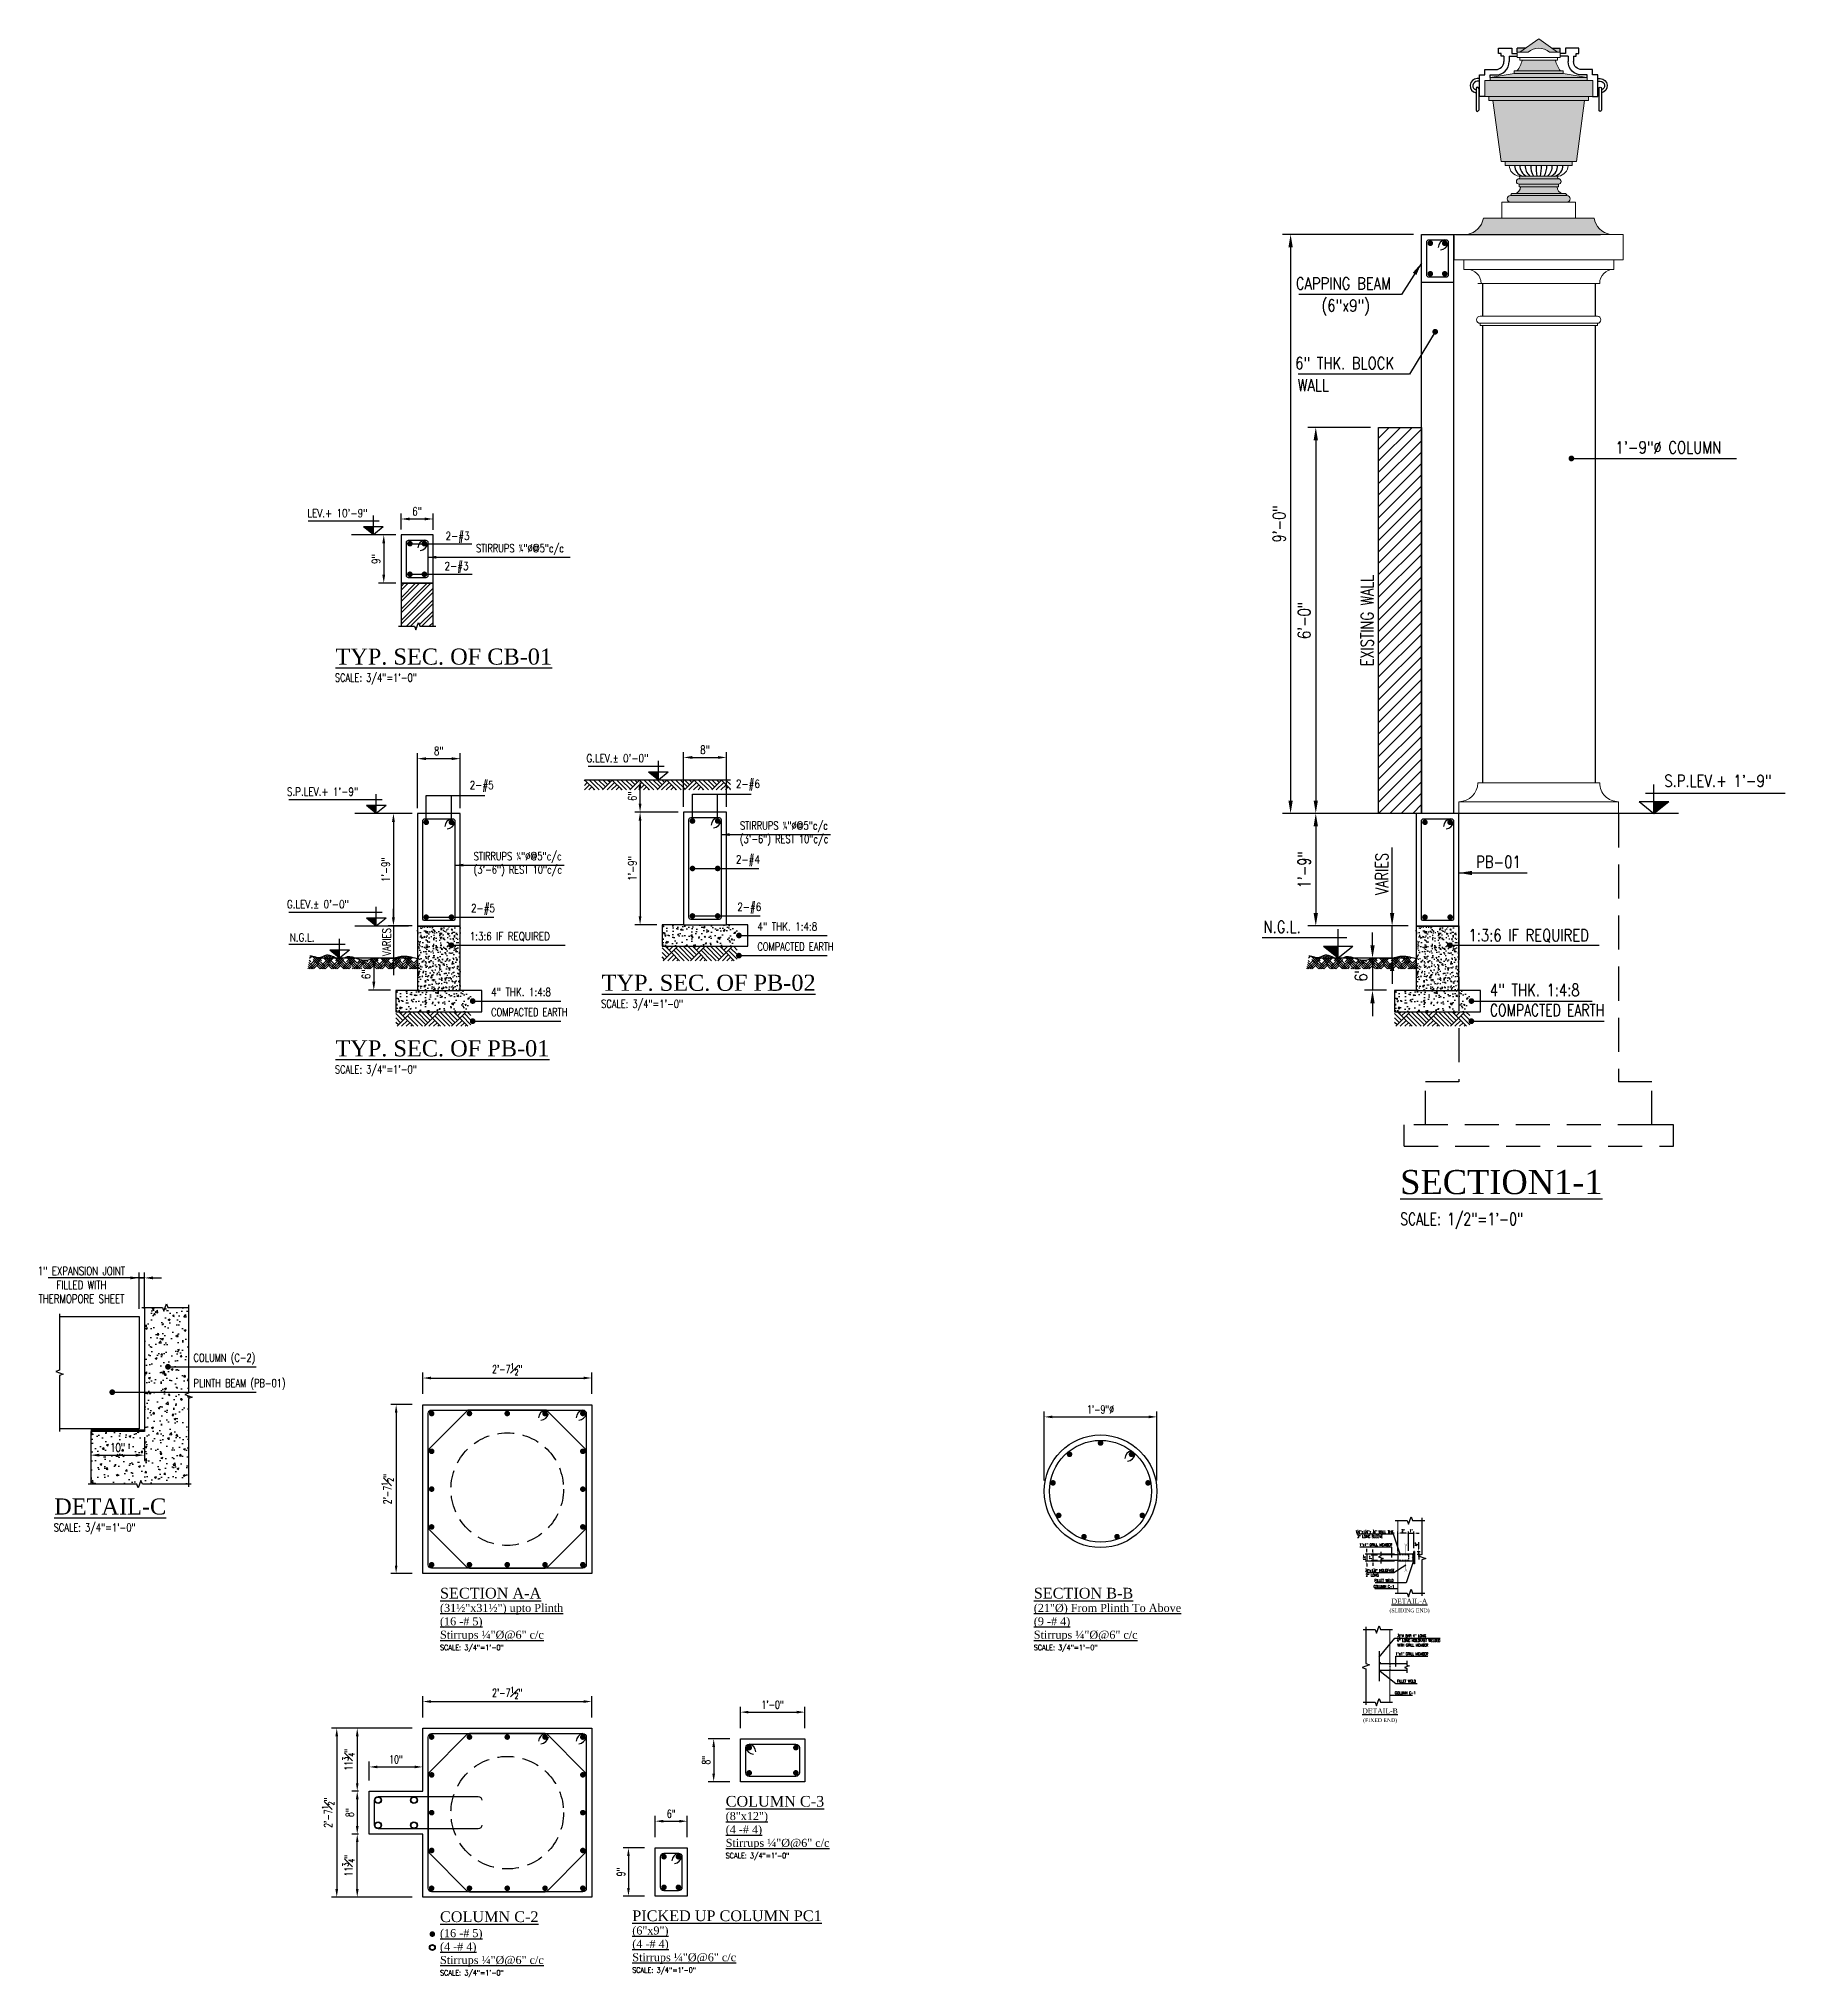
# Model space of a CAD drawing. Header units: inches. Extents: x 295786 to 300745, y 68261 to 70432.
# Drawn here: x 300368.7 to 300694.5, y 69292.9 to 69654.5 of the extents above; entities that cross this region are included whole.
import ezdxf
from ezdxf.enums import TextEntityAlignment as Align

# ---------------------------------------------------------------- set-up
doc = ezdxf.new("R2010")
doc.units = ezdxf.units.IN
doc.header["$MEASUREMENT"] = 0
doc.linetypes.add('HIDDEN', pattern=[9.525, 6.35, -3.175])
for name, color, linetype in [('A-TYP-DIM', 1, 'Continuous'), ('A-TYP-H-TEXT', 2, 'Continuous'), ('A-TYP-M-BOT-STEEL', 6, 'Continuous'), ('A-TYP-REIN-ARROW', 1, 'Continuous'), ('A-TYP-S-BOT-STEEL', 6, 'Continuous'), ('A-TYP-SECTION', 5, 'Continuous'), ('A-TYP-ST-DONUT', 6, 'Continuous'), ('A-TYP-ST-Hatch', 8, 'Continuous'), ('A-TYP-ST-LEAN', 1, 'Continuous'), ('A-TYP-ST-LEVEL', 1, 'Continuous'), ('A-TYP-ST-TEXT', 2, 'Continuous'), ('arch-elevation-1', 2, 'Continuous'), ('COL', 6, 'Continuous'), ('DIM', 7, 'Continuous'), ('FOOTING', 4, 'Continuous'), ('GRID LINE', 1, 'Continuous'), ('HATCH', 7, 'Continuous'), ('holdfast', 1, 'Continuous'), ('NO', 3, 'Continuous'), ('SECTION', 8, 'Continuous'), ('WALL', 4, 'Continuous')]:
    doc.layers.add(name, color=color, linetype=linetype)
doc.layers.add('H252', color=252, linetype='Continuous', lineweight=9)
doc.styles.add('HADINGS', font='times.ttf')
doc.styles.add('Riz', font='romans.shx', dxfattribs={"width": 0.7})
doc.styles.add('rizwan', font='romans.shx', dxfattribs={"width": 0.75})
doc.styles.add('STYLE4', font='romans.shx')
doc.dimstyles.new('Rizwan', dxfattribs={"dimscale": 65, "dimtxt": 0.09375, "dimasz": 0.09375, "dimexe": 0.0625, "dimexo": 0.125, "dimgap": 0, "dimtad": 1, "dimzin": 0, "dimdsep": 46, "dimlunit": 3, "dimtxsty": 'Riz', "dimcen": 0.09, "dimclrd": 1, "dimclre": 1, "dimclrt": 2, "dimaunit": 1, "dimadec": 3, "dimazin": 0, "dimtfac": 1, "dimtofl": 0, "dimtmove": 0, "dimatfit": 1, "dimfxl": 0, "dimtolj": 1, "dimtzin": 0, "dimlwd": -1, "dimlwe": -1, "dimarcsym": 0})
doc.dimstyles.new('STYLE-64', dxfattribs={"dimscale": 64, "dimtxt": 0.09375, "dimasz": 0.09375, "dimexe": 0.0625, "dimexo": 0.0625, "dimgap": 0.03125, "dimtad": 1, "dimzin": 3, "dimdsep": 46, "dimlunit": 4, "dimtxsty": 'rizwan', "dimcen": 0.125, "dimdle": 4, "dimclrd": 1, "dimclre": 1, "dimclrt": 2, "dimadec": 0, "dimazin": 0, "dimtfac": 0.5, "dimtix": 1, "dimtmove": 2, "dimatfit": 3, "dimfxl": 0, "dimfrac": 1, "dimtolj": 1, "dimtzin": 3, "dimarcsym": 0})

msp = doc.modelspace()

# ---------------------------------------------------------------- texts
at = {"layer": 'A-TYP-DIM', "color": 2, "ltscale": 1.5, "insert": (300616.5170848, 69545.97600903), "char_height": 2.34375, "attachment_point": 5, "rotation": 90, "style": 'rizwan'}
msp.add_mtext('\\A1;EXISTING WALL', dxfattribs=at)
at = {"layer": 'A-TYP-DIM', "color": 2, "ltscale": 1.5, "char_height": 0.48828125, "attachment_point": 5, "style": 'rizwan'}
for s, insert in [('\\A1;1{\\H0.7x;\\S1#4;}"x1{\\H0.7x;\\S1#4;}"x {\\H0.7x;\\S1#8;}" WALL THK.', (300617.96755653, 69375.99794256)), ('\\A1;3" LONG SLEEVE', (300617.04702628, 69375.10285191)), ('\\A1;1"x1" GRILL MEMBER', (300618.12209275, 69373.59136062)), ('\\A1;2" LONG ', (300617.49187164, 69367.88141836)), ('\\A1;{\\H0.7x;\\S1#8;}"x1{\\H0.7x;\\S1#2;}" HOLDFAST', (300618.90168665, 69368.77650901)), ('\\A1;COLUMN C-1', (300619.673747, 69365.77612307)), ('\\A1;FILLET WELD', (300619.673747, 69366.91015143)), ('\\A1;{\\H0.7x;\\S1#2;}"%%C BAR 4" LONG', (300624.86197795, 69356.60352659)), ('\\A1;1"x1" GRILL MEMBER', (300624.86197795, 69353.2440071)), ('\\A1;WITH GRILL MEMBER', (300625.05566697, 69354.86449856)), ('\\A1;4" LONG HOLDFAST WELDED', (300626.1341193, 69355.70843594)), ('\\A1;COLUMN C-1', (300623.64543962, 69345.94289585)), ('\\A1;FILLET WELD', (300623.87155743, 69348.12295355))]:
    msp.add_mtext(s, dxfattribs=dict(at, insert=insert))
at = {"layer": 'A-TYP-H-TEXT', "color": 5, "style": 'HADINGS'}
for s, height, p in [('%%UTYP. SEC. OF CB-01', 3, (300424.08235176, 69537.72900747)), ('%%UTYP. SEC. OF PB-02', 3, (300473.7476983, 69476.89075293)), ('%%UTYP. SEC. OF PB-01', 3, (300424.08235176, 69464.66254951)), ('%%USECTION1-1', 4.5, (300622.70000394, 69438.96958063)), ('%%UDETAIL-C', 3, (300371.63279876, 69379.21220214)), ('%%USECTION A-A', 2, (300443.5897492, 69363.54235798)), ('%%USECTION B-B', 2, (300554.34987464, 69363.54235798)), ('%%U(31½"x31½") upto Plinth', 1.5, (300443.5897492, 69361.04235798)), ('%%U(21"%%C) From Plinth To Above', 1.5, (300554.34987464, 69361.04235798)), ('%%U(16 -# 5)', 1.5, (300443.5897492, 69358.54235798)), ('%%UStirrups ¼"%%C@6" c/c', 1.5, (300443.5897492, 69356.04235798)), ('%%U(9 -# 4)', 1.5, (300554.34987464, 69358.54235798)), ('%%UStirrups ¼"%%C@6" c/c', 1.5, (300554.34987464, 69356.04235798)), ('%%UCOLUMN C-3', 2, (300496.87640706, 69324.72118224)), ('%%U(8"x12")', 1.5, (300496.87640706, 69322.22118224)), ('%%U(4 -# 4)', 1.5, (300496.87640706, 69319.72118224)), ('%%UStirrups ¼"%%C@6" c/c', 1.5, (300496.87640706, 69317.22118224)), ('%%UCOLUMN C-2', 2, (300443.5897492, 69303.19763919)), ('%%UPICKED UP COLUMN PC1', 2, (300479.45227603, 69303.37777151)), ('%%U(6"x9")', 1.5, (300479.45227603, 69300.87777151)), ('%%U(16 -# 5)', 1.5, (300443.5897492, 69300.378248)), ('%%U(4 -# 4)', 1.5, (300443.5897492, 69297.878248)), ('%%U(4 -# 4)', 1.5, (300479.45227603, 69298.37777151)), ('%%UStirrups ¼"%%C@6" c/c', 1.5, (300443.5897492, 69295.378248)), ('%%UStirrups ¼"%%C@6" c/c', 1.5, (300479.45227603, 69295.87777151))]:
    msp.add_text(s, height=height, dxfattribs=at).set_placement(p)
at = {"layer": 'A-TYP-H-TEXT', "style": 'rizwan', "width": 0.75}
for s, height, p in [('SCALE: 3/4"=1\'-0"', 1.5, (300423.98397712, 69534.54634259)), ('SCALE: 3/4"=1\'-0"', 1.5, (300473.64932365, 69473.70808805)), ('SCALE: 3/4"=1\'-0"', 1.5, (300423.98397712, 69461.47988463)), ('SCALE: 1/2"=1\'-0"', 2.25, (300622.70000394, 69433.20342667)), ('SCALE: 3/4"=1\'-0"', 1.5, (300371.53442411, 69376.02953726)), ('SCALE: 3/4"=1\'-0"', 1, (300443.5897492, 69353.90530758)), ('SCALE: 3/4"=1\'-0"', 1, (300554.34987464, 69353.90530758)), ('SCALE: 3/4"=1\'-0"', 1, (300496.87640706, 69315.08413185)), ('SCALE: 3/4"=1\'-0"', 1, (300443.5897492, 69293.2411976)), ('SCALE: 3/4"=1\'-0"', 1, (300479.45227603, 69293.74072112))]:
    msp.add_text(s, height=height, dxfattribs=at).set_placement(p)
at = {"layer": 'A-TYP-H-TEXT', "color": 5, "style": 'HADINGS'}
for s, height, p in [('(SLIDING END)', 0.703125, (300624.44249164, 69361.33185533)), ('%%UDETAIL-A', 0.9375, (300624.41987292, 69363.05035941)), ('%%UDETAIL-B', 0.9375, (300618.93195295, 69342.57697683)), ('(FIXED END)', 0.703125, (300618.95457167, 69340.85847276))]:
    msp.add_text(s, height=height, dxfattribs=at).set_placement(p, align=Align.MIDDLE_CENTER)
at = {"layer": 'A-TYP-ST-LEVEL', "color": 2, "style": 'STYLE4', "width": 0.8}
for s, height, p in [('LEV.+ 10\'-9"', 1.5, (300418.85284835, 69565.23952227)), ('G.LEV.%%P 0\'-0"', 1.5, (300470.89994275, 69519.51031771)), ('S.P.LEV.+ 1\'-9"', 2.25, (300671.96940196, 69514.93516692)), ('S.P.LEV.+ 1\'-9"', 1.5, (300415.03329234, 69513.28211429)), ('G.LEV.%%P 0\'-0"', 1.5, (300415.03329234, 69492.28211429)), ('N.G.L.', 1.5, (300415.55700942, 69486.10891427)), ('N.G.L.', 2.25, (300597.20502274, 69487.6753669))]:
    msp.add_text(s, height=height, dxfattribs=at).set_placement(p)
at = {"layer": 'A-TYP-ST-TEXT', "linetype": 'Continuous', "style": 'rizwan', "width": 0.8}
for s, height, p in [('CAPPING BEAM', 2.25, (300603.22865371, 69607.69454212)), ('(6"x9")', 2.25, (300608.01089626, 69603.57904364)), ('6" THK. BLOCK', 2.25, (300603.11459536, 69592.82496316)), ('WALL', 2.25, (300603.549393, 69588.70946467)), ('1\'-9"%%C COLUMN', 2.25, (300662.8447068, 69577.11697995)), ('2-#3', 1.5, (300444.62901971, 69560.97554751)), ('2-#3', 1.5, (300444.43767883, 69555.36954655)), ('2-#5', 1.5, (300449.12664225, 69514.51581156)), ('2-#6', 1.5, (300498.79198879, 69514.74401498)), ('2-#4', 1.5, (300498.79198879, 69500.64401498)), ('PB-01', 2.25, (300636.8525418, 69499.8108645)), ('2-#5', 1.5, (300449.37664225, 69491.56581156)), ('2-#6', 1.5, (300499.04198879, 69491.79401498)), ('1:3:6 IF REQUIRED', 1.5, (300449.12664226, 69486.31462913)), ('4" THK. 1:4:8', 1.5, (300502.79198879, 69488.14401498)), ('1:3:6 IF REQUIRED', 2.25, (300635.43743165, 69486.12874787)), ('4" THK. 1:4:8', 1.5, (300453.12664226, 69475.91581156)), ('4" THK. 1:4:8', 2.25, (300639.41999879, 69475.91581156))]:
    msp.add_text(s, height=height, dxfattribs=at).set_placement(p)
at = {"layer": 'A-TYP-ST-TEXT', "attachment_point": 1, "style": 'rizwan'}
for s, insert, char_height, width in [('STIRRUPS ¼"%%C@5"c/c ', (300450.30132292, 69560.18827081), 1.5, 22.5941921063), ('STIRRUPS ¼"%%C@5"c/c  (3\'-6") REST 10"c/c', (300499.5374257, 69508.45906626), 1.5, 22.5941921063), ('STIRRUPS ¼"%%C@5"c/c  (3\'-6") REST 10"c/c', (300449.87207917, 69502.75239697), 1.5, 22.5941921063), ('COMPACTED EARTH ', (300502.79198879, 69485.88940106), 1.5, 18.330684072), ('COMPACTED EARTH ', (300453.12664226, 69473.66119764), 1.5, 18.330684072), ('COMPACTED EARTH ', (300639.41999879, 69474.41119764), 2.25, 27.496026108), ('COLUMN (C-2)', (300397.61564875, 69409.20609156), 1.5, 18.330684072), ('PLINTH BEAM (PB-01)', (300397.61564875, 69404.46442992), 1.5, 18.330684072)]:
    msp.add_mtext(s, dxfattribs=dict(at, insert=insert, char_height=char_height, width=width))

# ---------------------------------------------------------------- blocks, each defined once
blk = doc.blocks.new('*D187')
at = {"layer": 'A-TYP-DIM', "color": 1, "lineweight": -2, "ltscale": 1.5, "transparency": 16777216}
for p, q in [((300439.37, 69510.98), (300439.37, 69521.19)), ((300440.97, 69520.19), (300445.77, 69520.19)), ((300447.37, 69510.98), (300447.37, 69521.19))]:
    blk.add_line(p, q, dxfattribs=at)
at = {"layer": 'A-TYP-DIM', "color": 1, "ltscale": 1.5, "transparency": 16777216}
for points in [[(300440.97, 69520.45), (300440.97, 69519.92), (300439.37, 69520.19)], [(300445.77, 69520.45), (300445.77, 69519.92), (300447.37, 69520.19)]]:
    blk.add_solid(points, dxfattribs=at)
at = {"layer": 'Defpoints', "color": 0, "ltscale": 1.5, "transparency": 16777216}
for p in [(300447.37, 69520.19), (300439.37, 69509.98), (300447.37, 69509.98)]:
    blk.add_point(p, dxfattribs=at)
at = {"layer": 'A-TYP-DIM', "color": 2, "ltscale": 1.5, "transparency": 16777216, "insert": (300443.37, 69521.62), "char_height": 1.562, "attachment_point": 5, "style": 'rizwan'}
blk.add_mtext('\\A1;8"', dxfattribs=at)
blk = doc.blocks.new('*D188')
at = {"layer": 'A-TYP-DIM', "color": 1, "lineweight": -2, "ltscale": 1.5, "transparency": 16777216}
for p, q in [((300438.37, 69509.98), (300433.9, 69509.98)), ((300434.9, 69508.38), (300434.9, 69490.58)), ((300438.37, 69488.98), (300433.9, 69488.98))]:
    blk.add_line(p, q, dxfattribs=at)
at = {"layer": 'A-TYP-DIM', "color": 1, "ltscale": 1.5, "transparency": 16777216}
for points in [[(300434.63, 69508.38), (300435.17, 69508.38), (300434.9, 69509.98)], [(300434.63, 69490.58), (300435.17, 69490.58), (300434.9, 69488.98)]]:
    blk.add_solid(points, dxfattribs=at)
at = {"layer": 'Defpoints', "color": 0, "ltscale": 1.5, "transparency": 16777216}
for p in [(300439.37, 69509.98), (300434.9, 69488.98), (300439.37, 69488.98)]:
    blk.add_point(p, dxfattribs=at)
at = {"layer": 'A-TYP-DIM', "color": 2, "ltscale": 1.5, "transparency": 16777216, "insert": (300433.47, 69499.48), "char_height": 1.562, "attachment_point": 5, "rotation": 90, "style": 'rizwan'}
blk.add_mtext('\\A1;1\'-9"', dxfattribs=at)
blk = doc.blocks.new('*D189')
at = {"layer": 'A-TYP-DIM', "color": 1, "lineweight": -2, "ltscale": 1.5, "transparency": 16777216}
for p, q in [((300434.9, 69490.58), (300434.9, 69492.18)), ((300438.37, 69488.98), (300433.9, 69488.98)), ((300434.9, 69488.98), (300434.9, 69482.98)), ((300438.37, 69482.98), (300433.9, 69482.98)), ((300434.9, 69481.38), (300434.9, 69479.78))]:
    blk.add_line(p, q, dxfattribs=at)
at = {"layer": 'A-TYP-DIM', "color": 1, "ltscale": 1.5, "transparency": 16777216}
for points in [[(300434.63, 69490.58), (300435.17, 69490.58), (300434.9, 69488.98)], [(300434.63, 69481.38), (300435.17, 69481.38), (300434.9, 69482.98)]]:
    blk.add_solid(points, dxfattribs=at)
at = {"layer": 'Defpoints', "color": 0, "ltscale": 1.5, "transparency": 16777216}
for p in [(300439.37, 69488.98), (300434.9, 69482.98), (300439.37, 69482.98)]:
    blk.add_point(p, dxfattribs=at)
at = {"layer": 'A-TYP-DIM', "color": 2, "ltscale": 1.5, "transparency": 16777216, "insert": (300433.62, 69485.98), "char_height": 1.562, "attachment_point": 5, "rotation": 90, "style": 'rizwan'}
blk.add_mtext('\\A1;VARIES', dxfattribs=at)
blk = doc.blocks.new('*D190')
at = {"layer": 'A-TYP-DIM', "color": 1, "lineweight": -2, "ltscale": 1.5, "transparency": 16777216}
for p, q in [((300436.72, 69482.98), (300430.24, 69482.98)), ((300431.24, 69481.38), (300431.24, 69478.58)), ((300434.37, 69476.98), (300430.24, 69476.98))]:
    blk.add_line(p, q, dxfattribs=at)
at = {"layer": 'A-TYP-DIM', "color": 1, "ltscale": 1.5, "transparency": 16777216}
for points in [[(300430.97, 69481.38), (300431.51, 69481.38), (300431.24, 69482.98)], [(300430.97, 69478.58), (300431.51, 69478.58), (300431.24, 69476.98)]]:
    blk.add_solid(points, dxfattribs=at)
at = {"layer": 'Defpoints', "color": 0, "ltscale": 1.5, "transparency": 16777216}
for p in [(300437.72, 69482.98), (300431.24, 69476.98), (300435.37, 69476.98)]:
    blk.add_point(p, dxfattribs=at)
at = {"layer": 'A-TYP-DIM', "color": 2, "ltscale": 1.5, "transparency": 16777216, "insert": (300429.81, 69479.98), "char_height": 1.562, "attachment_point": 5, "rotation": 90, "style": 'rizwan'}
blk.add_mtext('\\A1;6"', dxfattribs=at)
blk = doc.blocks.new('*D191')
at = {"layer": 'A-TYP-DIM', "color": 1, "lineweight": -2, "ltscale": 1.5, "transparency": 16777216}
for p, q in [((300489.03, 69511.2), (300489.03, 69521.41)), ((300490.63, 69520.41), (300495.43, 69520.41)), ((300497.03, 69511.2), (300497.03, 69521.41))]:
    blk.add_line(p, q, dxfattribs=at)
at = {"layer": 'A-TYP-DIM', "color": 1, "ltscale": 1.5, "transparency": 16777216}
for points in [[(300490.63, 69520.68), (300490.63, 69520.15), (300489.03, 69520.41)], [(300495.43, 69520.68), (300495.43, 69520.15), (300497.03, 69520.41)]]:
    blk.add_solid(points, dxfattribs=at)
at = {"layer": 'Defpoints', "color": 0, "ltscale": 1.5, "transparency": 16777216}
for p in [(300497.03, 69520.41), (300489.03, 69510.2), (300497.03, 69510.2)]:
    blk.add_point(p, dxfattribs=at)
at = {"layer": 'A-TYP-DIM', "color": 2, "ltscale": 1.5, "transparency": 16777216, "insert": (300493.03, 69521.84), "char_height": 1.562, "attachment_point": 5, "style": 'rizwan'}
blk.add_mtext('\\A1;8"', dxfattribs=at)
blk = doc.blocks.new('*D192')
at = {"layer": 'A-TYP-DIM', "color": 1, "lineweight": -2, "ltscale": 1.5, "transparency": 16777216}
for p, q in [((300488.03, 69510.2), (300479.91, 69510.2)), ((300480.91, 69508.6), (300480.91, 69490.8)), ((300484.03, 69489.2), (300479.91, 69489.2))]:
    blk.add_line(p, q, dxfattribs=at)
at = {"layer": 'A-TYP-DIM', "color": 1, "ltscale": 1.5, "transparency": 16777216}
for points in [[(300480.64, 69508.6), (300481.17, 69508.6), (300480.91, 69510.2)], [(300480.64, 69490.8), (300481.17, 69490.8), (300480.91, 69489.2)]]:
    blk.add_solid(points, dxfattribs=at)
at = {"layer": 'Defpoints', "color": 0, "ltscale": 1.5, "transparency": 16777216}
for p in [(300489.03, 69510.2), (300480.91, 69489.2), (300485.03, 69489.2)]:
    blk.add_point(p, dxfattribs=at)
at = {"layer": 'A-TYP-DIM', "color": 2, "ltscale": 1.5, "transparency": 16777216, "insert": (300479.48, 69499.7), "char_height": 1.562, "attachment_point": 5, "rotation": 90, "style": 'rizwan'}
blk.add_mtext('\\A1;1\'-9"', dxfattribs=at)
blk = doc.blocks.new('*D193')
at = {"layer": 'Defpoints', "color": 0, "transparency": 16777216}
for p in [(300577.3, 69397.42), (300556.3, 69383.55), (300577.3, 69383.55)]:
    blk.add_point(p, dxfattribs=at)
at = {"layer": 'DIM', "color": 1, "transparency": 16777216}
for p, q in [((300556.3, 69385.55), (300556.3, 69398.42)), ((300557.8, 69397.42), (300575.8, 69397.42)), ((300577.3, 69385.55), (300577.3, 69398.42))]:
    blk.add_line(p, q, dxfattribs=at)
for points in [[(300557.8, 69397.67), (300557.8, 69397.17), (300556.3, 69397.42)], [(300575.8, 69397.67), (300575.8, 69397.17), (300577.3, 69397.42)]]:
    blk.add_solid(points, dxfattribs=at)
at = {"layer": 'DIM', "color": 2, "transparency": 16777216, "insert": (300566.8, 69398.81), "char_height": 1.5, "attachment_point": 5, "style": 'Riz'}
blk.add_mtext('\\A1;1\'-9"%%C', dxfattribs=at)
blk = doc.blocks.new('*D209')
at = {"layer": 'Defpoints', "color": 0, "transparency": 16777216}
for p in [(300471.88, 69404.67), (300440.38, 69399.7), (300471.88, 69399.7)]:
    blk.add_point(p, dxfattribs=at)
at = {"layer": 'DIM', "color": 1, "transparency": 16777216}
for p, q in [((300440.38, 69401.7), (300440.38, 69405.67)), ((300441.88, 69404.67), (300470.38, 69404.67)), ((300471.88, 69401.7), (300471.88, 69405.67))]:
    blk.add_line(p, q, dxfattribs=at)
for points in [[(300441.88, 69404.92), (300441.88, 69404.42), (300440.38, 69404.67)], [(300470.38, 69404.92), (300470.38, 69404.42), (300471.88, 69404.67)]]:
    blk.add_solid(points, dxfattribs=at)
at = {"layer": 'DIM', "color": 2, "transparency": 16777216, "insert": (300456.13, 69406.3), "char_height": 1.5, "attachment_point": 5, "style": 'Riz'}
blk.add_mtext('\\A1;2\'-7{\\H0.750000x;\\S1#2;}"', dxfattribs=at)
blk = doc.blocks.new('*D124')
at = {"layer": 'Defpoints', "color": 0, "transparency": 16777216}
for p in [(300440.38, 69399.7), (300435.41, 69368.2), (300440.38, 69368.2)]:
    blk.add_point(p, dxfattribs=at)
at = {"layer": 'DIM', "color": 1, "transparency": 16777216}
for p, q in [((300438.38, 69399.7), (300434.41, 69399.7)), ((300435.41, 69398.2), (300435.41, 69369.7)), ((300438.38, 69368.2), (300434.41, 69368.2))]:
    blk.add_line(p, q, dxfattribs=at)
for points in [[(300435.16, 69398.2), (300435.66, 69398.2), (300435.41, 69399.7)], [(300435.16, 69369.7), (300435.66, 69369.7), (300435.41, 69368.2)]]:
    blk.add_solid(points, dxfattribs=at)
at = {"layer": 'DIM', "color": 2, "transparency": 16777216, "insert": (300433.78, 69383.95), "char_height": 1.5, "attachment_point": 5, "rotation": 90, "style": 'Riz'}
blk.add_mtext('\\A1;2\'-7{\\H0.750000x;\\S1#2;}"', dxfattribs=at)
blk = doc.blocks.new('*D80')
at = {"layer": 'A-TYP-DIM', "color": 1, "lineweight": -2, "ltscale": 1.5, "transparency": 16777216}
for p, q in [((300625.89, 69372.29), (300626.45, 69372.29)), ((300625.89, 69371.79), (300626.45, 69371.79)), ((300626.14, 69372.79), (300626.14, 69374.08)), ((300626.14, 69371.79), (300626.14, 69372.29)), ((300626.14, 69371.29), (300626.14, 69370.79))]:
    blk.add_line(p, q, dxfattribs=at)
at = {"layer": 'A-TYP-DIM', "color": 1, "ltscale": 1.5, "transparency": 16777216}
for points in [[(300626.05, 69372.79), (300626.22, 69372.79), (300626.14, 69372.29)], [(300626.05, 69371.29), (300626.22, 69371.29), (300626.14, 69371.79)]]:
    blk.add_solid(points, dxfattribs=at)
at = {"layer": 'Defpoints', "color": 0, "ltscale": 1.5, "transparency": 16777216}
for p in [(300625.26, 69372.29), (300625.26, 69371.79), (300626.14, 69372.29)]:
    blk.add_point(p, dxfattribs=at)
at = {"layer": 'A-TYP-DIM', "color": 2, "ltscale": 1.5, "transparency": 16777216, "insert": (300625.69, 69373.69), "char_height": 0.4883, "attachment_point": 5, "rotation": 90, "style": 'rizwan'}
blk.add_mtext('\\A1;{\\H0.500000x;\\S1#2;}"', dxfattribs=at)
blk = doc.blocks.new('*D81')
at = {"layer": 'A-TYP-DIM', "color": 1, "lineweight": -2, "ltscale": 1.5, "transparency": 16777216}
for p, q in [((300623.76, 69375.74), (300623.26, 69375.74)), ((300624.26, 69372.41), (300624.26, 69376.06)), ((300624.26, 69375.74), (300625.26, 69375.74)), ((300625.26, 69372.91), (300625.26, 69376.06)), ((300625.76, 69375.74), (300626.26, 69375.74))]:
    blk.add_line(p, q, dxfattribs=at)
at = {"layer": 'A-TYP-DIM', "color": 1, "ltscale": 1.5, "transparency": 16777216}
for points in [[(300623.76, 69375.83), (300623.76, 69375.66), (300624.26, 69375.74)], [(300625.76, 69375.83), (300625.76, 69375.66), (300625.26, 69375.74)]]:
    blk.add_solid(points, dxfattribs=at)
at = {"layer": 'Defpoints', "color": 0, "ltscale": 1.5, "transparency": 16777216}
for p in [(300625.26, 69375.74), (300624.26, 69371.79), (300625.26, 69372.29)]:
    blk.add_point(p, dxfattribs=at)
at = {"layer": 'A-TYP-DIM', "color": 2, "ltscale": 1.5, "transparency": 16777216, "insert": (300624.76, 69376.19), "char_height": 0.488, "attachment_point": 5, "style": 'rizwan'}
blk.add_mtext('\\A1;1"', dxfattribs=at)
blk = doc.blocks.new('*D82')
at = {"layer": 'A-TYP-DIM', "color": 1, "lineweight": -2, "ltscale": 1.5, "transparency": 16777216}
for p, q in [((300622.26, 69372.41), (300622.26, 69376.06)), ((300623.76, 69375.74), (300622.76, 69375.74)), ((300624.26, 69372.41), (300624.26, 69376.06))]:
    blk.add_line(p, q, dxfattribs=at)
at = {"layer": 'A-TYP-DIM', "color": 1, "ltscale": 1.5, "transparency": 16777216}
for points in [[(300622.76, 69375.83), (300622.76, 69375.66), (300622.26, 69375.74)], [(300623.76, 69375.83), (300623.76, 69375.66), (300624.26, 69375.74)]]:
    blk.add_solid(points, dxfattribs=at)
at = {"layer": 'Defpoints', "color": 0, "ltscale": 1.5, "transparency": 16777216}
for p in [(300622.26, 69375.74), (300622.26, 69371.79), (300624.26, 69371.79)]:
    blk.add_point(p, dxfattribs=at)
at = {"layer": 'A-TYP-DIM', "color": 2, "ltscale": 1.5, "transparency": 16777216, "insert": (300623.26, 69376.19), "char_height": 0.488, "attachment_point": 5, "style": 'rizwan'}
blk.add_mtext('\\A1;2"', dxfattribs=at)
blk = doc.blocks.new('*D83')
at = {"layer": 'A-TYP-DIM', "color": 1, "lineweight": -2, "ltscale": 1.5, "transparency": 16777216}
for p, q in [((300618.47, 69371.66), (300617.31, 69371.66)), ((300617.62, 69372.16), (300617.62, 69372.66)), ((300617.62, 69371.66), (300617.62, 69370.66)), ((300618.47, 69370.66), (300617.31, 69370.66)), ((300617.62, 69370.16), (300617.62, 69369.66))]:
    blk.add_line(p, q, dxfattribs=at)
at = {"layer": 'A-TYP-DIM', "color": 1, "ltscale": 1.5, "transparency": 16777216}
for points in [[(300617.53, 69372.16), (300617.7, 69372.16), (300617.62, 69371.66)], [(300617.53, 69370.16), (300617.7, 69370.16), (300617.62, 69370.66)]]:
    blk.add_solid(points, dxfattribs=at)
at = {"layer": 'Defpoints', "color": 0, "ltscale": 1.5, "transparency": 16777216}
for p in [(300619.09, 69371.66), (300617.62, 69370.66), (300619.09, 69370.66)]:
    blk.add_point(p, dxfattribs=at)
at = {"layer": 'A-TYP-DIM', "color": 2, "ltscale": 1.5, "transparency": 16777216, "insert": (300617.17, 69371.16), "char_height": 0.488, "attachment_point": 5, "rotation": 90, "style": 'rizwan'}
blk.add_mtext('\\A1;1"', dxfattribs=at)
blk = doc.blocks.new('*D84')
at = {"layer": 'A-TYP-DIM', "color": 1, "lineweight": -2, "ltscale": 1.5, "transparency": 16777216}
for p, q in [((300621.64, 69371.79), (300616.15, 69371.79)), ((300616.47, 69372.29), (300616.47, 69372.79)), ((300616.47, 69371.79), (300616.47, 69370.54)), ((300621.64, 69370.54), (300616.15, 69370.54)), ((300616.47, 69370.04), (300616.47, 69369.54))]:
    blk.add_line(p, q, dxfattribs=at)
at = {"layer": 'A-TYP-DIM', "color": 1, "ltscale": 1.5, "transparency": 16777216}
for points in [[(300616.38, 69372.29), (300616.55, 69372.29), (300616.47, 69371.79)], [(300616.38, 69370.04), (300616.55, 69370.04), (300616.47, 69370.54)]]:
    blk.add_solid(points, dxfattribs=at)
at = {"layer": 'Defpoints', "color": 0, "ltscale": 1.5, "transparency": 16777216}
for p in [(300622.26, 69371.79), (300616.47, 69370.54), (300622.26, 69370.54)]:
    blk.add_point(p, dxfattribs=at)
at = {"layer": 'A-TYP-DIM', "color": 2, "ltscale": 1.5, "transparency": 16777216, "insert": (300616.02, 69371.16), "char_height": 0.4883, "attachment_point": 5, "rotation": 90, "style": 'rizwan'}
blk.add_mtext('\\A1;1{\\H0.500000x;\\S1#4;}"', dxfattribs=at)
blk = doc.blocks.new('*D88')
at = {"layer": 'A-TYP-DIM', "color": 1, "lineweight": -2, "ltscale": 1.5, "transparency": 16777216}
for p, q in [((300484.27, 69516.2), (300479.91, 69516.2)), ((300480.91, 69511.8), (300480.91, 69514.6))]:
    blk.add_line(p, q, dxfattribs=at)
at = {"layer": 'A-TYP-DIM', "color": 1, "ltscale": 1.5, "transparency": 16777216}
for points in [[(300480.64, 69514.6), (300481.17, 69514.6), (300480.91, 69516.2)], [(300480.64, 69511.8), (300481.17, 69511.8), (300480.91, 69510.2)]]:
    blk.add_solid(points, dxfattribs=at)
at = {"layer": 'Defpoints', "color": 0, "ltscale": 1.5, "transparency": 16777216}
for p in [(300480.91, 69516.2), (300485.27, 69516.2), (300480.91, 69510.2)]:
    blk.add_point(p, dxfattribs=at)
at = {"layer": 'A-TYP-DIM', "color": 2, "ltscale": 1.5, "transparency": 16777216, "insert": (300479.48, 69513.2), "char_height": 1.562, "attachment_point": 5, "rotation": 90, "style": 'rizwan'}
blk.add_mtext('\\A1;6"', dxfattribs=at)
blk = doc.blocks.new('*D208')
at = {"layer": 'Defpoints', "color": 0, "transparency": 16777216}
for p in [(300489.72, 69322.01), (300483.72, 69317.03), (300489.72, 69317.03)]:
    blk.add_point(p, dxfattribs=at)
at = {"layer": 'DIM', "color": 1, "transparency": 16777216}
for p, q in [((300483.72, 69319.03), (300483.72, 69323.01)), ((300485.22, 69322.01), (300488.22, 69322.01)), ((300489.72, 69319.03), (300489.72, 69323.01))]:
    blk.add_line(p, q, dxfattribs=at)
for points in [[(300485.22, 69322.26), (300485.22, 69321.76), (300483.72, 69322.01)], [(300488.22, 69322.26), (300488.22, 69321.76), (300489.72, 69322.01)]]:
    blk.add_solid(points, dxfattribs=at)
at = {"layer": 'DIM', "color": 2, "transparency": 16777216, "insert": (300486.72, 69323.4), "char_height": 1.5, "attachment_point": 5, "style": 'Riz'}
blk.add_mtext('\\A1;6"', dxfattribs=at)
blk = doc.blocks.new('*D89')
at = {"layer": 'Defpoints', "color": 0, "transparency": 16777216}
for p in [(300483.72, 69317.03), (300478.74, 69308.03), (300483.72, 69308.03)]:
    blk.add_point(p, dxfattribs=at)
at = {"layer": 'DIM', "color": 1, "transparency": 16777216}
for p, q in [((300481.72, 69317.03), (300477.74, 69317.03)), ((300478.74, 69315.53), (300478.74, 69309.53)), ((300481.72, 69308.03), (300477.74, 69308.03))]:
    blk.add_line(p, q, dxfattribs=at)
for points in [[(300478.49, 69315.53), (300478.99, 69315.53), (300478.74, 69317.03)], [(300478.49, 69309.53), (300478.99, 69309.53), (300478.74, 69308.03)]]:
    blk.add_solid(points, dxfattribs=at)
at = {"layer": 'DIM', "color": 2, "transparency": 16777216, "insert": (300477.35, 69312.53), "char_height": 1.5, "attachment_point": 5, "rotation": 90, "style": 'Riz'}
blk.add_mtext('\\A1;9"', dxfattribs=at)
blk = doc.blocks.new('*D90')
at = {"layer": 'A-TYP-DIM', "color": 1, "lineweight": -2, "ltscale": 1.5, "transparency": 16777216}
for p, q in [((300436.32, 69562.93), (300436.32, 69565.89)), ((300437.92, 69564.89), (300440.72, 69564.89)), ((300442.32, 69562.88), (300442.32, 69565.89))]:
    blk.add_line(p, q, dxfattribs=at)
at = {"layer": 'A-TYP-DIM', "color": 1, "ltscale": 1.5, "transparency": 16777216}
for points in [[(300437.92, 69565.16), (300437.92, 69564.63), (300436.32, 69564.89)], [(300440.72, 69565.16), (300440.72, 69564.63), (300442.32, 69564.89)]]:
    blk.add_solid(points, dxfattribs=at)
at = {"layer": 'Defpoints', "color": 0, "ltscale": 1.5, "transparency": 16777216}
for p in [(300442.32, 69564.89), (300436.32, 69561.93), (300442.32, 69561.88)]:
    blk.add_point(p, dxfattribs=at)
at = {"layer": 'A-TYP-DIM', "color": 2, "ltscale": 1.5, "transparency": 16777216, "insert": (300439.32, 69566.32), "char_height": 1.562, "attachment_point": 5, "style": 'rizwan'}
blk.add_mtext('\\A1;6"', dxfattribs=at)
blk = doc.blocks.new('*D91')
at = {"layer": 'A-TYP-DIM', "color": 1, "lineweight": -2, "ltscale": 1.5, "transparency": 16777216}
for p, q in [((300435.32, 69561.93), (300432.1, 69561.93)), ((300433.1, 69560.33), (300433.1, 69554.53)), ((300435.32, 69552.93), (300432.1, 69552.93))]:
    blk.add_line(p, q, dxfattribs=at)
at = {"layer": 'A-TYP-DIM', "color": 1, "ltscale": 1.5, "transparency": 16777216}
for points in [[(300432.83, 69560.33), (300433.36, 69560.33), (300433.1, 69561.93)], [(300432.83, 69554.53), (300433.36, 69554.53), (300433.1, 69552.93)]]:
    blk.add_solid(points, dxfattribs=at)
at = {"layer": 'Defpoints', "color": 0, "ltscale": 1.5, "transparency": 16777216}
for p in [(300436.32, 69561.93), (300433.1, 69552.93), (300436.32, 69552.93)]:
    blk.add_point(p, dxfattribs=at)
at = {"layer": 'A-TYP-DIM', "color": 2, "ltscale": 1.5, "transparency": 16777216, "insert": (300431.67, 69557.43), "char_height": 1.562, "attachment_point": 5, "rotation": 90, "style": 'rizwan'}
blk.add_mtext('\\A1;9"', dxfattribs=at)
blk = doc.blocks.new('*D102')
at = {"layer": 'Defpoints', "color": 0, "transparency": 16777216}
for p in [(300440.38, 69339.35), (300424.33, 69307.85), (300440.38, 69307.85)]:
    blk.add_point(p, dxfattribs=at)
at = {"layer": 'DIM', "color": 1, "transparency": 16777216}
for p, q in [((300438.38, 69339.35), (300423.33, 69339.35)), ((300424.33, 69337.85), (300424.33, 69309.35)), ((300438.38, 69307.85), (300423.33, 69307.85))]:
    blk.add_line(p, q, dxfattribs=at)
for points in [[(300424.08, 69337.85), (300424.58, 69337.85), (300424.33, 69339.35)], [(300424.08, 69309.35), (300424.58, 69309.35), (300424.33, 69307.85)]]:
    blk.add_solid(points, dxfattribs=at)
at = {"layer": 'DIM', "color": 2, "transparency": 16777216, "insert": (300422.71, 69323.6), "char_height": 1.5, "attachment_point": 5, "rotation": 90, "style": 'Riz'}
blk.add_mtext('\\A1;2\'-7{\\H0.750000x;\\S1#2;}"', dxfattribs=at)
blk = doc.blocks.new('*D103')
at = {"layer": 'Defpoints', "color": 0, "transparency": 16777216}
for p in [(300440.38, 69332.13), (300430.38, 69327.6), (300440.38, 69327.6)]:
    blk.add_point(p, dxfattribs=at)
at = {"layer": 'DIM', "color": 1, "transparency": 16777216}
for p, q in [((300430.38, 69329.6), (300430.38, 69333.13)), ((300431.88, 69332.13), (300438.88, 69332.13)), ((300440.38, 69329.6), (300440.38, 69333.13))]:
    blk.add_line(p, q, dxfattribs=at)
for points in [[(300431.88, 69332.38), (300431.88, 69331.88), (300430.38, 69332.13)], [(300438.88, 69332.38), (300438.88, 69331.88), (300440.38, 69332.13)]]:
    blk.add_solid(points, dxfattribs=at)
at = {"layer": 'DIM', "color": 2, "transparency": 16777216, "insert": (300435.38, 69333.52), "char_height": 1.5, "attachment_point": 5, "style": 'Riz'}
blk.add_mtext('\\A1;10"', dxfattribs=at)
blk = doc.blocks.new('*D104')
at = {"layer": 'Defpoints', "color": 0, "transparency": 16777216}
for p in [(300430.38, 69327.6), (300428.15, 69319.6), (300430.38, 69319.6)]:
    blk.add_point(p, dxfattribs=at)
at = {"layer": 'DIM', "color": 1, "transparency": 16777216}
for p, q in [((300428.38, 69327.6), (300427.15, 69327.6)), ((300428.15, 69326.1), (300428.15, 69321.1)), ((300428.38, 69319.6), (300427.15, 69319.6))]:
    blk.add_line(p, q, dxfattribs=at)
for points in [[(300427.9, 69326.1), (300428.4, 69326.1), (300428.15, 69327.6)], [(300427.9, 69321.1), (300428.4, 69321.1), (300428.15, 69319.6)]]:
    blk.add_solid(points, dxfattribs=at)
at = {"layer": 'DIM', "color": 2, "transparency": 16777216, "insert": (300426.75, 69323.6), "char_height": 1.5, "attachment_point": 5, "rotation": 90, "style": 'Riz'}
blk.add_mtext('\\A1;8"', dxfattribs=at)
blk = doc.blocks.new('*D105')
at = {"layer": 'Defpoints', "color": 0, "transparency": 16777216}
for p in [(300428.15, 69319.6), (300430.38, 69319.6), (300430.38, 69307.85)]:
    blk.add_point(p, dxfattribs=at)
at = {"layer": 'DIM', "color": 1, "transparency": 16777216}
for p, q in [((300428.38, 69319.6), (300427.15, 69319.6)), ((300428.15, 69309.35), (300428.15, 69318.1)), ((300428.38, 69307.85), (300427.15, 69307.85))]:
    blk.add_line(p, q, dxfattribs=at)
for points in [[(300427.9, 69318.1), (300428.4, 69318.1), (300428.15, 69319.6)], [(300427.9, 69309.35), (300428.4, 69309.35), (300428.15, 69307.85)]]:
    blk.add_solid(points, dxfattribs=at)
at = {"layer": 'DIM', "color": 2, "transparency": 16777216, "insert": (300426.52, 69313.73), "char_height": 1.5, "attachment_point": 5, "rotation": 90, "style": 'Riz'}
blk.add_mtext('\\A1;11{\\H0.750000x;\\S3#4;}"', dxfattribs=at)
blk = doc.blocks.new('*D106')
at = {"layer": 'Defpoints', "color": 0, "transparency": 16777216}
for p in [(300430.38, 69339.35), (300428.15, 69327.6), (300430.38, 69327.6)]:
    blk.add_point(p, dxfattribs=at)
at = {"layer": 'DIM', "color": 1, "transparency": 16777216}
for p, q in [((300428.38, 69339.35), (300427.15, 69339.35)), ((300428.15, 69337.85), (300428.15, 69329.1)), ((300428.38, 69327.6), (300427.15, 69327.6))]:
    blk.add_line(p, q, dxfattribs=at)
for points in [[(300427.9, 69337.85), (300428.4, 69337.85), (300428.15, 69339.35)], [(300427.9, 69329.1), (300428.4, 69329.1), (300428.15, 69327.6)]]:
    blk.add_solid(points, dxfattribs=at)
at = {"layer": 'DIM', "color": 2, "transparency": 16777216, "insert": (300426.52, 69333.48), "char_height": 1.5, "attachment_point": 5, "rotation": 90, "style": 'Riz'}
blk.add_mtext('\\A1;11{\\H0.750000x;\\S3#4;}"', dxfattribs=at)
blk = doc.blocks.new('*D107')
at = {"layer": 'Defpoints', "color": 0, "transparency": 16777216}
for p in [(300471.88, 69344.33), (300440.38, 69339.35), (300471.88, 69339.35)]:
    blk.add_point(p, dxfattribs=at)
at = {"layer": 'DIM', "color": 1, "transparency": 16777216}
for p, q in [((300440.38, 69341.35), (300440.38, 69345.33)), ((300441.88, 69344.33), (300470.38, 69344.33)), ((300471.88, 69341.35), (300471.88, 69345.33))]:
    blk.add_line(p, q, dxfattribs=at)
for points in [[(300441.88, 69344.58), (300441.88, 69344.08), (300440.38, 69344.33)], [(300470.38, 69344.58), (300470.38, 69344.08), (300471.88, 69344.33)]]:
    blk.add_solid(points, dxfattribs=at)
at = {"layer": 'DIM', "color": 2, "transparency": 16777216, "insert": (300456.13, 69345.95), "char_height": 1.5, "attachment_point": 5, "style": 'Riz'}
blk.add_mtext('\\A1;2\'-7{\\H0.750000x;\\S1#2;}"', dxfattribs=at)
blk = doc.blocks.new('*D108')
at = {"layer": 'A-TYP-DIM', "color": 1, "lineweight": -2, "ltscale": 1.5, "transparency": 16777216}
for p, q in [((300378.45, 69393.66), (300378.45, 69389.28)), ((300388.45, 69393.66), (300388.45, 69389.28)), ((300380.05, 69390.28), (300386.85, 69390.28))]:
    blk.add_line(p, q, dxfattribs=at)
at = {"layer": 'A-TYP-DIM', "color": 1, "ltscale": 1.5, "transparency": 16777216}
for points in [[(300380.05, 69390.55), (300380.05, 69390.01), (300378.45, 69390.28)], [(300386.85, 69390.55), (300386.85, 69390.01), (300388.45, 69390.28)]]:
    blk.add_solid(points, dxfattribs=at)
at = {"layer": 'Defpoints', "color": 0, "ltscale": 1.5, "transparency": 16777216}
for p in [(300378.45, 69394.66), (300388.45, 69394.66), (300388.45, 69390.28)]:
    blk.add_point(p, dxfattribs=at)
at = {"layer": 'A-TYP-DIM', "color": 2, "ltscale": 1.5, "transparency": 16777216, "insert": (300383.45, 69391.71), "char_height": 1.562, "attachment_point": 5, "style": 'rizwan'}
blk.add_mtext('\\A1;10"', dxfattribs=at)
blk = doc.blocks.new('*D109')
at = {"layer": 'A-TYP-DIM', "color": 1, "lineweight": -2, "ltscale": 1.5, "transparency": 16777216}
for p, q in [((300385.85, 69423.34), (300384.25, 69423.34)), ((300387.45, 69417.56), (300387.45, 69424.34)), ((300387.45, 69423.34), (300388.45, 69423.34)), ((300388.45, 69417.56), (300388.45, 69424.34)), ((300390.05, 69423.34), (300391.65, 69423.34))]:
    blk.add_line(p, q, dxfattribs=at)
at = {"layer": 'A-TYP-DIM', "color": 1, "ltscale": 1.5, "transparency": 16777216}
for points in [[(300385.85, 69423.61), (300385.85, 69423.08), (300387.45, 69423.34)], [(300390.05, 69423.61), (300390.05, 69423.08), (300388.45, 69423.34)]]:
    blk.add_solid(points, dxfattribs=at)
at = {"layer": 'Defpoints', "color": 0, "ltscale": 1.5, "transparency": 16777216}
for p in [(300388.45, 69423.34), (300387.45, 69416.56), (300388.45, 69416.56)]:
    blk.add_point(p, dxfattribs=at)
at = {"layer": 'A-TYP-DIM', "color": 2, "ltscale": 1.5, "transparency": 16777216, "insert": (300376.71, 69422.04), "char_height": 1.5625, "attachment_point": 5, "style": 'rizwan'}
blk.add_mtext('\\A1;1" EXPANSION JOINT \\PFILLED WITH \\PTHERMOPORE SHEET', dxfattribs=at)
blk = doc.blocks.new('*D116')
at = {"layer": 'A-TYP-DIM', "color": 1, "lineweight": -2, "ltscale": 1.5, "transparency": 16777216}
for p, q in [((300624.16, 69509.98), (300605.45, 69509.98)), ((300606.95, 69507.58), (300606.95, 69491.38)), ((300624.16, 69488.98), (300605.45, 69488.98))]:
    blk.add_line(p, q, dxfattribs=at)
at = {"layer": 'A-TYP-DIM', "color": 1, "ltscale": 1.5, "transparency": 16777216}
for points in [[(300606.55, 69507.58), (300607.35, 69507.58), (300606.95, 69509.98)], [(300606.55, 69491.38), (300607.35, 69491.38), (300606.95, 69488.98)]]:
    blk.add_solid(points, dxfattribs=at)
at = {"layer": 'Defpoints', "color": 0, "ltscale": 1.5, "transparency": 16777216}
for p in [(300625.66, 69509.98), (300606.95, 69488.98), (300625.66, 69488.98)]:
    blk.add_point(p, dxfattribs=at)
at = {"layer": 'A-TYP-DIM', "color": 2, "ltscale": 1.5, "transparency": 16777216, "insert": (300604.8, 69499.48), "char_height": 2.344, "attachment_point": 5, "rotation": 90, "style": 'rizwan'}
blk.add_mtext('\\A1;1\'-9"', dxfattribs=at)
blk = doc.blocks.new('*D117')
at = {"layer": 'A-TYP-DIM', "color": 1, "lineweight": -2, "ltscale": 1.5, "transparency": 16777216}
for p, q in [((300621.19, 69491.38), (300621.19, 69503.65)), ((300624.16, 69488.98), (300619.69, 69488.98)), ((300621.19, 69482.98), (300621.19, 69488.98)), ((300624.16, 69482.98), (300619.69, 69482.98)), ((300621.19, 69480.58), (300621.19, 69478.18))]:
    blk.add_line(p, q, dxfattribs=at)
at = {"layer": 'A-TYP-DIM', "color": 1, "ltscale": 1.5, "transparency": 16777216}
for points in [[(300620.79, 69491.38), (300621.59, 69491.38), (300621.19, 69488.98)], [(300620.79, 69480.58), (300621.59, 69480.58), (300621.19, 69482.98)]]:
    blk.add_solid(points, dxfattribs=at)
at = {"layer": 'Defpoints', "color": 0, "ltscale": 1.5, "transparency": 16777216}
for p in [(300625.66, 69488.98), (300621.19, 69482.98), (300625.66, 69482.98)]:
    blk.add_point(p, dxfattribs=at)
at = {"layer": 'A-TYP-DIM', "color": 2, "ltscale": 1.5, "transparency": 16777216, "insert": (300619.27, 69498.71), "char_height": 2.344, "attachment_point": 5, "rotation": 90, "style": 'rizwan'}
blk.add_mtext('\\A1;VARIES', dxfattribs=at)
blk = doc.blocks.new('*D118')
at = {"layer": 'A-TYP-DIM', "color": 1, "lineweight": -2, "ltscale": 1.5, "transparency": 16777216}
for p, q in [((300617.53, 69485.38), (300617.53, 69487.78)), ((300622.51, 69482.98), (300616.03, 69482.98)), ((300617.53, 69482.98), (300617.53, 69476.98)), ((300620.16, 69476.98), (300616.03, 69476.98)), ((300617.53, 69474.58), (300617.53, 69472.18))]:
    blk.add_line(p, q, dxfattribs=at)
at = {"layer": 'A-TYP-DIM', "color": 1, "ltscale": 1.5, "transparency": 16777216}
for points in [[(300617.13, 69485.38), (300617.93, 69485.38), (300617.53, 69482.98)], [(300617.13, 69474.58), (300617.93, 69474.58), (300617.53, 69476.98)]]:
    blk.add_solid(points, dxfattribs=at)
at = {"layer": 'Defpoints', "color": 0, "ltscale": 1.5, "transparency": 16777216}
for p in [(300624.01, 69482.98), (300617.53, 69476.98), (300621.66, 69476.98)]:
    blk.add_point(p, dxfattribs=at)
at = {"layer": 'A-TYP-DIM', "color": 2, "ltscale": 1.5, "transparency": 16777216, "insert": (300615.39, 69479.98), "char_height": 2.344, "attachment_point": 5, "rotation": 90, "style": 'rizwan'}
blk.add_mtext('\\A1;6"', dxfattribs=at)
blk = doc.blocks.new('A$C5B221961')
at = {"layer": 'arch-elevation-1'}
for p, q in [((6.48, 9.7), (6.48, 8.7)), ((7.48, 9.7), (7.48, 8.7)), ((7.48, 9.7), (8.99, 9.7)), ((7.98, 10.2), (8.99, 10.2)), ((1.29, 3.66), (1.29, -0.34)), ((1.93, 5.52), (1.52, 5.52)), ((1.93, 5.02), (1.52, 5.02)), ((1.79, 3.66), (1.79, -0.34)), ((3.93, 6.2), (4.98, 6.2)), ((1.93, 3.38), (1.79, 3.38)), ((1.93, 2.88), (1.79, 2.88)), ((2.93, 2.2), (1.93, 2.2))]:
    blk.add_line(p, q, dxfattribs=at)
for points in [[(6.48, 9.7), (5.98, 9.7), (5.98, 10.2), (5.48, 10.2), (5.48, 11.2), (7.98, 11.2), (7.98, 10.2)], [(1.93, 2.2), (1.93, 6.2), (2.93, 6.2), (2.93, 7.2), (4.98, 7.2)], [(3.93, 5.7), (3.93, 6.2)]]:
    blk.add_lwpolyline(points, dxfattribs=at)
for centre, radius, start, end in [((4.98, 8.7), 2.5, 270, 0), ((4.98, 8.7), 1.5, 270, 0), ((1.52, 4.2), 1.32, 90, 260.0871), ((1.52, 4.2), 0.819, 90, 253.9029), ((1.54, 3.66), 0.25, 0, 180), ((1.54, -0.34), 0.25, 180, 0)]:
    blk.add_arc(centre, radius, start, end, dxfattribs=at)
blk = doc.blocks.new('A$C69E164E6')
at = {"layer": 'H252'}
h = blk.add_hatch(color=250, dxfattribs=at)
h.set_gradient(color1=(54, 54, 54), rotation=270, one_color=1, tint=1)
h.paths.add_polyline_path([(15.99, 33.76), (14.44, 33.76), (15.49, 33.01), (15.99, 33.01)])
h.paths.add_polyline_path([(9.54, 33.76), (7.99, 33.76), (7.99, 33.01), (8.49, 33.01)])
h = blk.add_hatch(color=250, dxfattribs=at)
h.set_gradient(color1=(54, 54, 54), rotation=270, one_color=1, tint=1)
h.paths.add_polyline_path([(11.99, 35.51), (8.49, 33.01), (9.99, 33.01, -0.375), (13.99, 33.01), (15.49, 33.01)])
h = blk.add_hatch(color=250, dxfattribs=at)
h.set_gradient(color1=(54, 54, 54), one_color=1, tint=1, name='CURVED')
h.paths.add_polyline_path([(16.54, 29.01), (7.43, 29.01), (2.93, 28.26), (21.05, 28.26)])
h = blk.add_hatch(color=250, dxfattribs=at)
h.set_gradient(color1=(54, 54, 54), one_color=1, tint=1, name='CYLINDER')
h.paths.add_polyline_path([(16.54, 29.51), (7.43, 29.51), (7.43, 29.01), (16.54, 29.01)])
h = blk.add_hatch(color=250, dxfattribs=at)
h.set_gradient(color1=(54, 54, 54), one_color=1, tint=1, name='CYLINDER')
h.paths.add_polyline_path([(15.09, 31.51), (8.89, 31.51, -0.101697), (7.93, 29.51), (16.04, 29.51, -0.101697)])
h = blk.add_hatch(color=250, dxfattribs=at)
h.set_gradient(color1=(54, 54, 54), one_color=1, tint=1, name='CYLINDER')
h.paths.add_polyline_path([(22.05, 27.76), (21.05, 27.76), (1.93, 27.76), (1.93, 24.76), (22.05, 24.76)])
h = blk.add_hatch(color=250, dxfattribs=at)
h.set_gradient(color1=(54, 54, 54), one_color=1, tint=1, name='CYLINDER')
h.paths.add_polyline_path([(21.05, 28.26), (2.93, 28.26), (2.93, 27.76), (21.05, 27.76)])
h = blk.add_hatch(color=250, dxfattribs=at)
h.set_gradient(color1=(54, 54, 54), one_color=1, tint=1, name='CYLINDER')
h.paths.add_polyline_path([(21.3, 24.76), (2.68, 24.76), (2.68, 24.01), (21.3, 24.01)])
h = blk.add_hatch(color=250, dxfattribs=at)
h.set_gradient(color1=(54, 54, 54), one_color=1, tint=1, name='CYLINDER')
h.paths.add_polyline_path([(20.54, 24.01), (3.43, 24.01), (4.95, 12.65), (19.02, 12.65)])
h = blk.add_hatch(color=250, dxfattribs=at)
h.set_gradient(color1=(54, 54, 54), one_color=1, tint=1, name='CYLINDER')
h.paths.add_polyline_path([(18.25, 12.65), (5.72, 12.65), (5.72, 11.9), (18.25, 11.9)])
h = blk.add_hatch(color=250, dxfattribs=at)
h.set_gradient(color1=(54, 54, 54), one_color=1, tint=1, name='CYLINDER')
h.paths.add_polyline_path([(15.4, 7.9), (8.57, 7.9, -0.369842), (7.53, 6.65), (16.44, 6.65, -0.369842)])
h = blk.add_hatch(color=250, dxfattribs=at)
h.set_gradient(color1=(54, 54, 54), one_color=1, tint=1, name='CYLINDER')
h.paths.add_polyline_path([(15.65, 9.4), (8.32, 9.4, 1), (8.32, 8.4), (15.65, 8.4, 1)])
h = blk.add_hatch(color=250, dxfattribs=at)
h.set_gradient(color1=(54, 54, 54), one_color=1, tint=1, name='CYLINDER')
h.paths.add_polyline_path([(15.65, 9.9), (8.32, 9.9, -0.582673), (8.32, 9.4), (15.65, 9.4, -0.582673)])
h = blk.add_hatch(color=250, dxfattribs=at)
h.set_gradient(color1=(54, 54, 54), one_color=1, tint=1, name='CYLINDER')
edge = h.paths.add_edge_path()
edge.add_arc((17.24, 5.65), 0.625, 270, 450)
edge.add_line((17.24, 6.28), (6.74, 6.28))
edge.add_arc((6.74, 5.65), 0.625, 90, 270)
edge.add_line((6.74, 5.03), (17.24, 5.03))
h = blk.add_hatch(color=250, dxfattribs=at)
h.set_gradient(color1=(54, 54, 54), one_color=1, tint=1, name='CYLINDER')
h.paths.add_polyline_path([(16.86, 6.65), (7.11, 6.65, 0.414214), (6.74, 6.28), (17.24, 6.28, 0.414214)])
h = blk.add_hatch(color=250, dxfattribs=at)
h.set_gradient(color1=(54, 54, 54), rotation=270, one_color=1, tint=1)
h.paths.add_polyline_path([(22.3, 2.03), (1.67, 2.03, -0.307023), (-1.33, -0.97), (25.3, -0.97, -0.307023)])
at = {"layer": 'NO', "lineweight": 0}
h = blk.add_hatch(color=250, dxfattribs=at)
h.set_gradient(color1=(54, 54, 54), one_color=1, tint=1, name='CYLINDER')
h.paths.add_polyline_path([(15.65, 8.4), (8.32, 8.4), (8.32, 7.9), (15.65, 7.9)])
at = {"layer": 'arch-elevation-1', "color": 1}
for p, q in [((7.99, 33.01), (7.99, 33.76)), ((9.54, 33.76), (7.99, 33.76)), ((14.44, 33.76), (15.99, 33.76)), ((15.99, 33.01), (15.99, 33.76))]:
    blk.add_line(p, q, dxfattribs=at)
at = {"layer": 'arch-elevation-1'}
for centre, radius, start, end in [((9.48, 11.84), 2, 178.3019, 255.5291), ((10.53, 11.76), 2.05, 175.9699, 244.6258), ((11.8, 11.7), 2.32, 174.8642, 230.4431), ((13.73, 11.65), 3.25, 175.5829, 212.5343), ((20.29, 11.63), 8.81, 178.2326, 191.3104), ((3.68, 11.63), 8.81, 348.6896, 1.7674), ((10.24, 11.65), 3.25, 327.4657, 4.4171), ((12.17, 11.7), 2.32, 309.5569, 5.1358), ((13.44, 11.76), 2.05, 295.3742, 4.0301), ((14.49, 11.84), 2, 284.4709, 1.6981)]:
    blk.add_arc(centre, radius, start, end, dxfattribs=at)
at = {"layer": 'NO', "lineweight": 0}
for p, q in [((7.99, 33.01), (9.99, 33.01)), ((7.99, 32.01), (7.99, 33.01)), ((8.49, 33.01), (11.99, 35.51)), ((15.49, 33.01), (11.99, 35.51)), ((13.99, 33.01), (15.99, 33.01)), ((15.99, 32.01), (15.99, 33.01)), ((7.43, 29.01), (2.93, 28.26)), ((7.43, 29.51), (16.54, 29.51)), ((7.43, 29.01), (7.43, 29.51)), ((7.43, 29.01), (16.54, 29.01)), ((7.99, 32.01), (15.99, 32.01)), ((8.49, 31.51), (8.49, 32.01)), ((15.49, 31.51), (8.49, 31.51)), ((15.49, 31.51), (15.49, 32.01)), ((16.54, 29.01), (16.54, 29.51)), ((16.54, 29.01), (21.05, 28.26)), ((1.93, 27.76), (22.05, 27.76)), ((1.93, 24.76), (1.93, 27.76)), ((2.93, 28.26), (2.93, 27.76)), ((2.93, 28.26), (21.05, 28.26)), ((21.05, 28.26), (21.05, 27.76)), ((22.05, 24.76), (22.05, 27.76)), ((1.93, 24.76), (22.05, 24.76)), ((2.68, 24.01), (2.68, 24.76)), ((2.68, 24.01), (21.3, 24.01)), ((4.95, 12.65), (3.43, 24.01)), ((19.02, 12.65), (20.54, 24.01)), ((21.3, 24.01), (21.3, 24.76)), ((4.95, 12.65), (19.02, 12.65)), ((5.72, 11.9), (5.72, 12.65)), ((5.72, 11.9), (18.25, 11.9)), ((18.25, 11.9), (18.25, 12.65)), ((8.32, 9.9), (15.65, 9.9)), ((8.32, 9.4), (15.65, 9.4)), ((8.32, 8.4), (8.32, 7.9)), ((8.32, 8.4), (15.65, 8.4)), ((8.32, 7.9), (8.32, 8.4)), ((8.32, 7.9), (15.65, 7.9)), ((15.65, 8.4), (15.65, 7.9)), ((6.74, 6.28), (17.24, 6.28)), ((6.74, 5.03), (17.24, 5.03)), ((7.11, 6.65), (16.86, 6.65))]:
    blk.add_line(p, q, dxfattribs=at)
for points in [[(5.11, 2.03), (5.11, 5.03), (18.86, 5.03), (18.86, 2.03)], [(1.67, 2.03), (22.3, 2.03)]]:
    blk.add_lwpolyline(points, dxfattribs=at)
for centre, radius, start, end in [((11.99, 30.72), 3.04, 48.8879, 131.1121), ((3.54, 32.84), 5.51, 322.809, 346.0365), ((20.43, 32.84), 5.51, 193.9635, 217.191), ((8.54, 11.95), 2.06, 181.3026, 263.813), ((15.43, 11.95), 2.06, 276.187, 358.6974), ((7.32, 7.88), 1.25, 279.7524, 0.9384), ((8.32, 8.9), 0.5, 90, 270), ((8.18, 9.65), 0.287, 299.5436, 60.4564), ((16.65, 7.88), 1.25, 179.0616, 260.2476), ((15.8, 9.65), 0.287, 119.5436, 240.4564), ((15.65, 8.9), 0.5, 270, 90), ((6.74, 5.65), 0.625, 90, 270), ((7.11, 6.28), 0.375, 90, 180), ((16.86, 6.28), 0.375, 0, 90), ((17.24, 5.65), 0.625, 270, 90), ((-2.04, 2.74), 3.78, 280.8646, 349.1354), ((26.01, 2.74), 3.78, 190.8646, 259.1354)]:
    blk.add_arc(centre, radius, start, end, dxfattribs=at)
at = {"layer": 'arch-elevation-1', "color": 1}
blk.add_blockref('A$C5B221961', (-1, 22.56), dxfattribs=at)
at = {"layer": 'arch-elevation-1', "color": 1, "xscale": -1}
blk.add_blockref('A$C5B221961', (24.97, 22.56), dxfattribs=at)
blk = doc.blocks.new('*D119')
at = {"layer": 'A-TYP-DIM', "color": 1, "lineweight": -2, "ltscale": 1.5, "transparency": 16777216}
for p, q in [((300617.16, 69581.98), (300605.45, 69581.98)), ((300606.95, 69579.58), (300606.95, 69512.38)), ((300617.16, 69509.98), (300605.45, 69509.98))]:
    blk.add_line(p, q, dxfattribs=at)
at = {"layer": 'A-TYP-DIM', "color": 1, "ltscale": 1.5, "transparency": 16777216}
for points in [[(300606.55, 69579.58), (300607.35, 69579.58), (300606.95, 69581.98)], [(300606.55, 69512.38), (300607.35, 69512.38), (300606.95, 69509.98)]]:
    blk.add_solid(points, dxfattribs=at)
at = {"layer": 'Defpoints', "color": 0, "ltscale": 1.5, "transparency": 16777216}
for p in [(300618.66, 69581.98), (300606.95, 69509.98), (300618.66, 69509.98)]:
    blk.add_point(p, dxfattribs=at)
at = {"layer": 'A-TYP-DIM', "color": 2, "ltscale": 1.5, "transparency": 16777216, "insert": (300604.8, 69545.98), "char_height": 2.344, "attachment_point": 5, "rotation": 90, "style": 'rizwan'}
blk.add_mtext('\\A1;6\'-0"', dxfattribs=at)
blk = doc.blocks.new('*D120')
at = {"layer": 'A-TYP-DIM', "color": 1, "lineweight": -2, "ltscale": 1.5, "transparency": 16777216}
for p, q in [((300625.16, 69617.98), (300600.75, 69617.98)), ((300602.25, 69615.58), (300602.25, 69512.38)), ((300605.45, 69509.98), (300600.75, 69509.98))]:
    blk.add_line(p, q, dxfattribs=at)
at = {"layer": 'A-TYP-DIM', "color": 1, "ltscale": 1.5, "transparency": 16777216}
for points in [[(300601.85, 69615.58), (300602.65, 69615.58), (300602.25, 69617.98)], [(300601.85, 69512.38), (300602.65, 69512.38), (300602.25, 69509.98)]]:
    blk.add_solid(points, dxfattribs=at)
at = {"layer": 'Defpoints', "color": 0, "ltscale": 1.5, "transparency": 16777216}
for p in [(300626.66, 69617.98), (300602.25, 69509.98), (300606.95, 69509.98)]:
    blk.add_point(p, dxfattribs=at)
at = {"layer": 'A-TYP-DIM', "color": 2, "ltscale": 1.5, "transparency": 16777216, "insert": (300600.11, 69563.98), "char_height": 2.344, "attachment_point": 5, "rotation": 90, "style": 'rizwan'}
blk.add_mtext('\\A1;9\'-0"', dxfattribs=at)
blk = doc.blocks.new('*D122')
at = {"layer": 'Defpoints', "color": 0, "transparency": 16777216}
for p in [(300511.62, 69342.35), (300499.62, 69337.38), (300511.62, 69337.38)]:
    blk.add_point(p, dxfattribs=at)
at = {"layer": 'DIM', "color": 1, "transparency": 16777216}
for p, q in [((300499.62, 69339.38), (300499.62, 69343.35)), ((300501.12, 69342.35), (300510.12, 69342.35)), ((300511.62, 69339.38), (300511.62, 69343.35))]:
    blk.add_line(p, q, dxfattribs=at)
for points in [[(300501.12, 69342.6), (300501.12, 69342.1), (300499.62, 69342.35)], [(300510.12, 69342.6), (300510.12, 69342.1), (300511.62, 69342.35)]]:
    blk.add_solid(points, dxfattribs=at)
at = {"layer": 'DIM', "color": 2, "transparency": 16777216, "insert": (300505.62, 69343.74), "char_height": 1.5, "attachment_point": 5, "style": 'Riz'}
blk.add_mtext('\\A1;1\'-0"', dxfattribs=at)
blk = doc.blocks.new('*D123')
at = {"layer": 'Defpoints', "color": 0, "transparency": 16777216}
for p in [(300499.62, 69337.38), (300494.64, 69329.38), (300499.62, 69329.38)]:
    blk.add_point(p, dxfattribs=at)
at = {"layer": 'DIM', "color": 1, "transparency": 16777216}
for p, q in [((300497.62, 69337.38), (300493.64, 69337.38)), ((300494.64, 69335.88), (300494.64, 69330.88)), ((300497.62, 69329.38), (300493.64, 69329.38))]:
    blk.add_line(p, q, dxfattribs=at)
for points in [[(300494.39, 69335.88), (300494.89, 69335.88), (300494.64, 69337.38)], [(300494.39, 69330.88), (300494.89, 69330.88), (300494.64, 69329.38)]]:
    blk.add_solid(points, dxfattribs=at)
at = {"layer": 'DIM', "color": 2, "transparency": 16777216, "insert": (300493.25, 69333.38), "char_height": 1.5, "attachment_point": 5, "rotation": 90, "style": 'Riz'}
blk.add_mtext('\\A1;8"', dxfattribs=at)

# ---------------------------------------------------------------- dimensions: what is measured, and where the dimension line sits
at = {"layer": 'A-TYP-DIM', "ltscale": 1.5}
for base, p1, p2, override, picture, middle in [((300602.25419419, 69509.97600903), (300626.65909128, 69617.97600903), (300606.94882729, 69509.97600903), {"dimscale": 24, "dimtxt": 0.097656, "dimasz": 0.1, "dimtmove": 0, "dimatfit": 2}, '*D120', (300600.1091049, 69563.97600903)), ((300606.94882729, 69509.97600903), (300618.65909128, 69581.97600903), (300618.65909128, 69509.97600903), {"dimscale": 24, "dimtxt": 0.097656, "dimasz": 0.1, "dimtmove": 0, "dimatfit": 2}, '*D119', (300604.803738, 69545.97600903)), ((300433.09705009, 69552.93341701), (300436.32102083, 69561.93341701), (300436.32102083, 69552.93341701), {"dimscale": 16, "dimtxt": 0.097656, "dimasz": 0.1, "dimtmove": 0, "dimatfit": 2}, '*D91', (300431.66699057, 69557.43341701)), ((300480.90608128, 69516.20421245), (300480.90608128, 69510.20421245), (300485.27074301, 69516.20421245), {"dimscale": 16, "dimtxt": 0.097656, "dimasz": 0.1, "dimtmove": 0, "dimatfit": 2}, '*D88', (300479.47602175, 69513.20421245)), ((300434.89883374, 69488.97600903), (300439.36573474, 69509.97600903), (300439.36573474, 69488.97600903), {"dimscale": 16, "dimtxt": 0.097656, "dimasz": 0.1, "dimtmove": 0, "dimatfit": 2}, '*D188', (300433.46877421, 69499.47600903)), ((300480.90608128, 69489.20421245), (300489.03108128, 69510.20421245), (300485.03108128, 69489.20421245), {"dimscale": 16, "dimtxt": 0.097656, "dimasz": 0.1, "dimtmove": 0, "dimatfit": 2}, '*D192', (300479.47602175, 69499.70421245)), ((300606.94882729, 69488.97600903), (300625.65909128, 69509.97600903), (300625.65909128, 69488.97600903), {"dimscale": 24, "dimtxt": 0.097656, "dimasz": 0.1, "dimtmove": 0, "dimatfit": 2}, '*D116', (300604.803738, 69499.47600903)), ((300617.53409128, 69476.97600903), (300624.01338001, 69482.97600903), (300621.65909128, 69476.97600903), {"dimscale": 24, "dimtxt": 0.097656, "dimasz": 0.1, "dimtmove": 0, "dimatfit": 2}, '*D118', (300615.38900199, 69479.97600903)), ((300431.24073474, 69476.97600903), (300437.72002347, 69482.97600903), (300435.36573474, 69476.97600903), {"dimscale": 16, "dimtxt": 0.097656, "dimasz": 0.1, "dimtmove": 0, "dimatfit": 2}, '*D190', (300429.81067521, 69479.97600903)), ((300616.46553996, 69370.5385535), (300622.26159342, 69371.7885535), (300622.26159342, 69370.5385535), {"dimscale": 5, "dimtxt": 0.097656, "dimasz": 0.1, "dimexo": 0.125, "dimdec": 8, "dimtmove": 0, "dimatfit": 2}, '*D84', (300616.01864636, 69371.1635535)), ((300617.61791686, 69370.6635535), (300619.09008809, 69371.6635535), (300619.09008809, 69370.6635535), {"dimscale": 5, "dimtxt": 0.097656, "dimasz": 0.1, "dimexo": 0.125, "dimdec": 8, "dimtmove": 0, "dimatfit": 2}, '*D83', (300617.17102326, 69371.1635535))]:
    dim = msp.add_linear_dim(base=base, p1=p1, p2=p2, angle=90, dimstyle='STYLE-64', override=override, dxfattribs=at)
    dim.commit()
    dim.dimension.update_dxf_attribs({"geometry": picture, "text_midpoint": middle})
for base, p1, p2, override, picture, middle in [((300442.32102083, 69564.8929634), (300436.32102083, 69561.93341701), (300442.32102083, 69561.88018315), {"dimscale": 16, "dimtxt": 0.097656, "dimasz": 0.1, "dimtmove": 0, "dimatfit": 2}, '*D90', (300439.32102083, 69566.32302293)), ((300497.03108128, 69520.4142753), (300489.03108128, 69510.20421245), (300497.03108128, 69510.20421245), {"dimscale": 16, "dimtxt": 0.097656, "dimasz": 0.1, "dimtmove": 0, "dimatfit": 2}, '*D191', (300493.03108128, 69521.84433482)), ((300447.36573474, 69520.18607188), (300439.36573474, 69509.97600903), (300447.36573474, 69509.97600903), {"dimscale": 16, "dimtxt": 0.097656, "dimasz": 0.1, "dimtmove": 0, "dimatfit": 2}, '*D187', (300443.36573474, 69521.6161314)), ((300388.44929122, 69390.27990804), (300378.44929122, 69394.66396217), (300388.44929122, 69394.66396217), {"dimscale": 16, "dimtxt": 0.097656, "dimasz": 0.1, "dimtmove": 0, "dimatfit": 2}, '*D108', (300383.44929122, 69391.70996757)), ((300622.26159342, 69375.74255252), (300624.26159342, 69371.7885535), (300622.26159342, 69371.7885535), {"dimscale": 5, "dimtxt": 0.097656, "dimasz": 0.1, "dimexo": 0.125, "dimdec": 8, "dimtmove": 0, "dimatfit": 2}, '*D82', (300623.26159342, 69376.18944612)), ((300625.26159342, 69375.74255252), (300624.26159342, 69371.7885535), (300625.26159342, 69372.2885535), {"dimscale": 5, "dimtxt": 0.097656, "dimasz": 0.1, "dimexo": 0.125, "dimdec": 8, "dimtmove": 0, "dimatfit": 2}, '*D81', (300624.76159342, 69376.18944612))]:
    dim = msp.add_linear_dim(base=base, p1=p1, p2=p2, dimstyle='STYLE-64', override=override, dxfattribs=at)
    dim.commit()
    dim.dimension.update_dxf_attribs({"geometry": picture, "text_midpoint": middle})
dim = msp.add_linear_dim(base=(300621.19219028, 69482.97600903), p1=(300625.65909128, 69488.97600903), p2=(300625.65909128, 69482.97600903), angle=90, text='VARIES', dimstyle='STYLE-64', override={"dimscale": 24, "dimtxt": 0.097656, "dimasz": 0.1, "dimtmove": 0, "dimatfit": 2}, dxfattribs=at)
dim.commit()
dim.dimension.update_dxf_attribs({"geometry": '*D117', "text_midpoint": (300621.19219028, 69498.71127689), "dimtype": 160})
dim = msp.add_linear_dim(base=(300434.89883374, 69482.97600903), p1=(300439.36573474, 69488.97600903), p2=(300439.36573474, 69482.97600903), angle=90, text='VARIES', dimstyle='STYLE-64', override={"dimscale": 16, "dimtxt": 0.097656, "dimasz": 0.1, "dimtmove": 0, "dimatfit": 2}, dxfattribs=at)
dim.commit()
dim.dimension.update_dxf_attribs({"geometry": '*D189', "text_midpoint": (300433.61758374, 69485.97600903)})
dim = msp.add_linear_dim(base=(300388.44929122, 69423.34368621), p1=(300387.44929122, 69416.56058959), p2=(300388.44929122, 69416.56058959), text='<> EXPANSION JOINT \\PFILLED WITH \\PTHERMOPORE SHEET', dimstyle='STYLE-64', override={"dimscale": 16, "dimtxt": 0.097656, "dimasz": 0.1, "dimatfit": 2}, dxfattribs=at)
dim.commit()
dim.dimension.update_dxf_attribs({"geometry": '*D109', "text_midpoint": (300376.70588772, 69422.04125838), "dimtype": 160})
dim = msp.add_linear_dim(base=(300626.13615546, 69372.2885535), p1=(300625.26159342, 69371.7885535), p2=(300625.26159342, 69372.2885535), angle=90, dimstyle='STYLE-64', override={"dimscale": 5, "dimtxt": 0.097656, "dimasz": 0.1, "dimexo": 0.125, "dimdec": 8, "dimtmove": 0, "dimatfit": 2}, dxfattribs=at)
dim.commit()
dim.dimension.update_dxf_attribs({"geometry": '*D80', "text_midpoint": (300626.13615546, 69373.68603769), "dimtype": 160})
at = {"layer": 'DIM'}
for base, p1, p2, override, picture, middle in [((300471.8804484969, 69404.6701713671), (300440.3804484969, 69399.6965991544), (300471.8804484969, 69399.6965991544), {"dimscale": 16, "dimgap": 0.03125, "dimdec": 8, "dimzin": 3, "dimlunit": 4, "dimtfac": 0.75, "dimtofl": 1, "dimfrac": 1}, '*D209', (300456.1304484969, 69406.2951713671)), ((300471.8804484969, 69344.3254525736), (300440.3804484969, 69339.3518803608), (300471.8804484969, 69339.3518803608), {"dimscale": 16, "dimgap": 0.03125, "dimdec": 8, "dimzin": 3, "dimlunit": 4, "dimtfac": 0.75, "dimtofl": 1, "dimfrac": 1}, '*D107', (300456.1304484969, 69345.9504525736)), ((300511.6174844786, 69342.3489956276), (300499.6174844786, 69337.3754234148), (300511.6174844786, 69337.3754234148), {"dimscale": 16, "dimgap": 0.03125, "dimdec": 8, "dimzin": 3, "dimlunit": 4, "dimtofl": 1}, '*D122', (300505.6174844786, 69343.7418527704)), ((300440.3804484969, 69332.1266207256), (300430.3804484969, 69327.6018803608), (300440.3804484969, 69327.6018803608), {"dimscale": 16, "dimgap": 0.03125, "dimdec": 8, "dimzin": 3, "dimlunit": 4, "dimtfac": 0.75, "dimtofl": 1, "dimfrac": 1}, '*D103', (300435.3804484969, 69333.5194778684)), ((300489.716467177, 69322.0055849005), (300483.716467177, 69317.0320126878), (300489.716467177, 69317.0320126878), {"dimscale": 16, "dimgap": 0.03125, "dimdec": 8, "dimzin": 3, "dimlunit": 4, "dimtofl": 1}, '*D208', (300486.716467177, 69323.3984420434))]:
    dim = msp.add_linear_dim(base=base, p1=p1, p2=p2, dimstyle='Rizwan', override=override, dxfattribs=at)
    dim.commit()
    dim.dimension.update_dxf_attribs({"geometry": picture, "text_midpoint": middle})
for base, p1, p2, angle, override, picture, middle in [((300435.4068762842, 69368.1965991544), (300440.3804484969, 69399.6965991544), (300440.3804484969, 69368.1965991544), 270, {"dimscale": 16, "dimgap": 0.03125, "dimdec": 8, "dimzin": 3, "dimlunit": 4, "dimtfac": 0.75, "dimtofl": 1, "dimfrac": 1}, '*D124', (300433.7818762842, 69383.9465991544)), ((300424.3317957576, 69307.8518803608), (300440.3804484969, 69339.3518803608), (300440.3804484969, 69307.8518803608), 270, {"dimscale": 16, "dimgap": 0.03125, "dimdec": 8, "dimzin": 3, "dimlunit": 4, "dimtfac": 0.75, "dimtofl": 1, "dimfrac": 1}, '*D102', (300422.7067957576, 69323.6018803609)), ((300428.1459277312, 69327.6018803608), (300430.3804484969, 69339.3518803608), (300430.3804484969, 69327.6018803608), 90, {"dimscale": 16, "dimgap": 0.03125, "dimdec": 8, "dimzin": 3, "dimlunit": 4, "dimtfac": 0.75, "dimtofl": 1, "dimfrac": 1}, '*D106', (300426.5209277312, 69333.4768803609)), ((300494.6439122659, 69329.3754234148), (300499.6174844786, 69337.3754234148), (300499.6174844786, 69329.3754234148), 270, {"dimscale": 16, "dimgap": 0.03125, "dimdec": 8, "dimzin": 3, "dimlunit": 4, "dimtofl": 1}, '*D123', (300493.2510551231, 69333.3754234149)), ((300428.1459277312, 69319.6018803608), (300430.3804484969, 69327.6018803608), (300430.3804484969, 69319.6018803608), 90, {"dimscale": 16, "dimgap": 0.03125, "dimdec": 8, "dimzin": 3, "dimlunit": 4, "dimtfac": 0.75, "dimtofl": 1, "dimfrac": 1}, '*D104', (300426.7530705883, 69323.6018803609)), ((300428.1459277312, 69319.6018803608), (300430.3804484969, 69307.8518803608), (300430.3804484969, 69319.6018803608), 270, {"dimscale": 16, "dimgap": 0.03125, "dimdec": 8, "dimzin": 3, "dimlunit": 4, "dimtfac": 0.75, "dimtofl": 1, "dimfrac": 1}, '*D105', (300426.5209277312, 69313.7268803609)), ((300478.7428949643, 69308.0320126878), (300483.716467177, 69317.0320126878), (300483.716467177, 69308.0320126878), 270, {"dimscale": 16, "dimgap": 0.03125, "dimdec": 8, "dimzin": 3, "dimlunit": 4, "dimtofl": 1}, '*D89', (300477.3500378215, 69312.5320126879))]:
    dim = msp.add_linear_dim(base=base, p1=p1, p2=p2, angle=angle, dimstyle='Rizwan', override=override, dxfattribs=at)
    dim.commit()
    dim.dimension.update_dxf_attribs({"geometry": picture, "text_midpoint": middle})
dim = msp.add_linear_dim(base=(300577.2957275924, 69397.4200077406), p1=(300556.2957275924, 69383.5453502307), p2=(300577.2957275924, 69383.5453502307), text='<>%%C', dimstyle='Rizwan', override={"dimscale": 16, "dimgap": 0.03125, "dimdec": 8, "dimzin": 3, "dimlunit": 4, "dimtofl": 1}, dxfattribs=at)
dim.commit()
dim.dimension.update_dxf_attribs({"geometry": '*D193', "text_midpoint": (300566.7957275924, 69398.8128648835)})

# ---------------------------------------------------------------- hatches: boundary and pattern name
at = {"layer": 'A-TYP-ST-Hatch', "linetype": 'Continuous', "ltscale": 1.5}
h = msp.add_hatch(dxfattribs=at)
h.set_pattern_fill('AR-PARQ1', color=256, scale=0.3, angle=45, style=0)
h.set_pattern_definition([(135, (-416337.938, -294118.0093), (-5.091168825, 4e-16), [3.6, -3.6]), (135, (-416337.514, -294117.585), (-5.091168825, 4e-16), [3.6, -3.6]), (135, (-416337.0896, -294117.1608), (-5.091168825, 4e-16), [3.6, -3.6]), (135, (-416336.6654, -294116.7365), (-5.091168825, 4e-16), [3.6, -3.6]), (135, (-416336.241, -294116.3123), (-5.091168825, 4e-16), [3.6, -3.6]), (135, (-416335.817, -294115.888), (-5.091168825, 4e-16), [3.6, -3.6]), (135, (-416335.3926, -294115.4637), (-5.091168825, 4e-16), [3.6, -3.6]), (45, (-416340.4838, -294115.4637), (5.091168825, -4e-16), [3.6, -3.6]), (45, (-416340.908, -294115.0395), (5.091168825, -4e-16), [3.6, -3.6]), (45, (-416341.3323, -294114.6152), (5.091168825, -4e-16), [3.6, -3.6]), (45, (-416341.7565, -294114.191), (5.091168825, -4e-16), [3.6, -3.6]), (45, (-416342.1808, -294113.7667), (5.091168825, -4e-16), [3.6, -3.6]), (45, (-416342.605, -294113.3424), (5.091168825, -4e-16), [3.6, -3.6]), (45, (-416343.0293, -294112.918), (5.091168825, -4e-16), [3.6, -3.6])])
h.paths.add_polyline_path([(300470.5130421, 69516.20421245), (300497.78006566, 69516.20421245), (300497.78006566, 69514.35829706), (300470.5130421, 69514.35829706)])
h = msp.add_hatch(dxfattribs=at)
h.set_pattern_fill('AR-CONC', color=256, scale=0.25, style=0)
h.set_pattern_definition([(50, (300422.8031, 69506.976), (1.79315, -0.15688), [0.1875, -2.0625]), (355, (300422.8031, 69506.976), (-0.34688, 1.88048), [0.15, -1.65]), (100.4514, (300422.9525, 69506.963), (1.44627, 1.7236), [0.15935, -1.752855]), (46.184, (300422.803, 69507.476), (2.6681, -0.4138), [0.28125, -3.09375]), (96.6356, (300423.0254, 69507.4415), (2.33666, 2.4353), [0.23903, -2.62928]), (351.184, (300422.803, 69507.476), (2.33665, 2.4353), [0.225, -2.475]), (21, (300423.0531, 69507.351), (1.49227, -1.00655), [0.1875, -2.0625]), (326, (300423.0531, 69507.351), (0.60829, 1.812875), [0.15, -1.65]), (71.4514, (300423.1775, 69507.2671), (2.10056, 0.80633), [0.15935, -1.752855]), (37.5, (300422.8031, 69506.976), (0.0304, 0.832235), [0, -1.63, 0, -1.675, 0, -1.65625]), (7.5, (300422.8031, 69506.976), (0.657674, 0.98603), [0, -0.955, 0, -1.5925, 0, -0.63125]), (327.5, (300422.2456, 69506.976), (1.334556, -0.056387), [0, -0.625, 0, -1.95, 0, -2.5875]), (317.5, (300421.9956, 69506.976), (1.457965, 0.250262), [0, -0.8125, 0, -1.295, 0, -1.8375])])
h.paths.add_polyline_path([(300439.36573474, 69476.97600903), (300447.36573474, 69476.97600903), (300447.36573474, 69488.97600903), (300439.36573474, 69488.97600903)])
h = msp.add_hatch(dxfattribs=at)
h.set_pattern_fill('AR-CONC', color=256, scale=0.35, style=0)
h.set_pattern_definition([(50, (300474.031, 69522.2042), (2.51041, -0.21963), [0.2625, -2.8875]), (355, (300474.031, 69522.2042), (-0.48563, 2.63267), [0.21, -2.31]), (100.4514, (300474.2403, 69522.186), (2.02478, 2.41304), [0.22309, -2.454]), (46.184, (300474.031, 69522.9042), (3.73534, -0.57932), [0.39375, -4.33125]), (96.636, (300474.3424, 69522.856), (3.27132, 3.4094), [0.33464, -3.681]), (351.184, (300474.031, 69522.9042), (3.27132, 3.4094), [0.315, -3.465]), (21, (300474.381, 69522.7292), (2.08917, -1.40917), [0.2625, -2.8875]), (326, (300474.381, 69522.7292), (0.8516, 2.53803), [0.21, -2.31]), (71.4514, (300474.5552, 69522.6118), (2.94078, 1.12886), [0.22309, -2.454]), (37.5, (300474.0311, 69522.2042), (0.04256, 1.165128), [0, -2.282, 0, -2.345, 0, -2.31875]), (7.5, (300474.0311, 69522.2042), (0.920743, 1.38044), [0, -1.337, 0, -2.2295, 0, -0.88375]), (327.5, (300473.2506, 69522.2042), (1.868379, -0.078942), [0, -0.875, 0, -2.73, 0, -3.6225]), (317.5, (300472.9006, 69522.2042), (2.04115, 0.35037), [0, -1.1375, 0, -1.813, 0, -2.5725])])
h.paths.add_polyline_path([(300499.03108128, 69485.20421245), (300499.03108128, 69489.20421245), (300495.03108128, 69489.20421245), (300489.03108128, 69489.20421245), (300485.03108128, 69489.20421245), (300485.03108128, 69485.20421245)])
h = msp.add_hatch(dxfattribs=at)
h.set_pattern_fill('AR-CONC', color=256, scale=0.25, style=0)
h.set_pattern_definition([(50, (300609.0965, 69506.976), (1.79315, -0.15688), [0.1875, -2.0625]), (355, (300609.0965, 69506.976), (-0.34688, 1.88048), [0.15, -1.65]), (100.4514, (300609.2459, 69506.963), (1.44627, 1.7236), [0.15935, -1.752855]), (46.184, (300609.0965, 69507.476), (2.6681, -0.4138), [0.28125, -3.09375]), (96.6356, (300609.3188, 69507.4415), (2.33666, 2.4353), [0.23903, -2.62928]), (351.184, (300609.0965, 69507.476), (2.33665, 2.4353), [0.225, -2.475]), (21, (300609.3465, 69507.351), (1.49227, -1.00655), [0.1875, -2.0625]), (326, (300609.3465, 69507.351), (0.60829, 1.812875), [0.15, -1.65]), (71.4514, (300609.4708, 69507.2671), (2.10056, 0.80633), [0.15935, -1.752855]), (37.5, (300609.09646, 69506.976), (0.0304, 0.832235), [0, -1.63, 0, -1.675, 0, -1.65625]), (7.5, (300609.0965, 69506.976), (0.657674, 0.98603), [0, -0.955, 0, -1.5925, 0, -0.63125]), (327.5, (300608.53896, 69506.976), (1.334556, -0.056387), [0, -0.625, 0, -1.95, 0, -2.5875]), (317.5, (300608.289, 69506.976), (1.457965, 0.250262), [0, -0.8125, 0, -1.295, 0, -1.8375])])
h.paths.add_polyline_path([(300625.65909128, 69476.97600903), (300633.65909128, 69476.97600903), (300633.65909128, 69488.97600903), (300625.65909128, 69488.97600903)])
h = msp.add_hatch(dxfattribs=at)
h.set_pattern_fill('AR-PARQ1', color=256, scale=0.3, angle=45, style=0)
h.set_pattern_definition([(135, (300474.031, 69522.2042), (-5.09117, 4e-16), [3.6, -3.6]), (135, (300474.4553, 69522.6285), (-5.09117, 4e-16), [3.6, -3.6]), (135, (300474.8796, 69523.0527), (-5.09117, 4e-16), [3.6, -3.6]), (135, (300475.304, 69523.477), (-5.09117, 4e-16), [3.6, -3.6]), (135, (300475.728, 69523.9013), (-5.09117, 4e-16), [3.6, -3.6]), (135, (300476.1524, 69524.3255), (-5.09117, 4e-16), [3.6, -3.6]), (135, (300476.5767, 69524.7498), (-5.09117, 4e-16), [3.6, -3.6]), (45, (300471.4855, 69524.7498), (5.09117, -4e-16), [3.6, -3.6]), (45, (300471.0612, 69525.174), (5.09117, -4e-16), [3.6, -3.6]), (45, (300470.637, 69525.5983), (5.09117, -4e-16), [3.6, -3.6]), (45, (300470.2127, 69526.0226), (5.09117, -4e-16), [3.6, -3.6]), (45, (300469.7884, 69526.447), (5.09117, -4e-16), [3.6, -3.6]), (45, (300469.364, 69526.871), (5.09117, -4e-16), [3.6, -3.6]), (45, (300468.94, 69527.2954), (5.09117, -4e-16), [3.6, -3.6])])
h.paths.add_polyline_path([(300485.03108128, 69482.50307369), (300499.03108128, 69482.50307369), (300499.03108128, 69485.20421245), (300485.03108128, 69485.20421245)])
h = msp.add_hatch(dxfattribs=at)
h.set_pattern_fill('AR-CONC', color=256, scale=0.35, style=0)
h.set_pattern_definition([(50, (300424.3657, 69509.976), (2.51041, -0.21963), [0.2625, -2.8875]), (355, (300424.3657, 69509.976), (-0.48563, 2.63267), [0.21, -2.31]), (100.4514, (300424.575, 69509.9577), (2.02478, 2.41304), [0.22309, -2.454]), (46.184, (300424.3657, 69510.676), (3.73534, -0.57932), [0.39375, -4.33125]), (96.636, (300424.677, 69510.6277), (3.27132, 3.4094), [0.33464, -3.681]), (351.184, (300424.3657, 69510.676), (3.27132, 3.4094), [0.315, -3.465]), (21, (300424.7157, 69510.501), (2.08917, -1.40917), [0.2625, -2.8875]), (326, (300424.7157, 69510.501), (0.8516, 2.53803), [0.21, -2.31]), (71.4514, (300424.8898, 69510.3836), (2.94078, 1.12886), [0.22309, -2.454]), (37.5, (300424.3657, 69509.976), (0.04256, 1.165128), [0, -2.282, 0, -2.345, 0, -2.31875]), (7.5, (300424.3657, 69509.976), (0.920743, 1.38044), [0, -1.337, 0, -2.2295, 0, -0.88375]), (327.5, (300423.5852, 69509.976), (1.868379, -0.078942), [0, -0.875, 0, -2.73, 0, -3.6225]), (317.5, (300423.2352, 69509.976), (2.04115, 0.35037), [0, -1.1375, 0, -1.813, 0, -2.5725])])
h.paths.add_polyline_path([(300449.36573474, 69472.97600903), (300449.36573474, 69476.97600903), (300445.36573474, 69476.97600903), (300439.36573474, 69476.97600903), (300435.36573474, 69476.97600903), (300435.36573474, 69472.97600903)])
h = msp.add_hatch(dxfattribs=at)
h.set_pattern_fill('AR-CONC', color=256, scale=0.35, style=0)
h.set_pattern_definition([(50, (300610.659, 69509.976), (2.51041, -0.21963), [0.2625, -2.8875]), (355, (300610.659, 69509.976), (-0.48563, 2.63267), [0.21, -2.31]), (100.4514, (300610.8683, 69509.9577), (2.02478, 2.41304), [0.22309, -2.454]), (46.184, (300610.659, 69510.676), (3.73534, -0.57932), [0.39375, -4.33125]), (96.636, (300610.9704, 69510.6277), (3.27132, 3.4094), [0.33464, -3.681]), (351.184, (300610.659, 69510.676), (3.27132, 3.4094), [0.315, -3.465]), (21, (300611.009, 69510.501), (2.08917, -1.40917), [0.2625, -2.8875]), (326, (300611.009, 69510.501), (0.8516, 2.53803), [0.21, -2.31]), (71.4514, (300611.1832, 69510.3836), (2.94078, 1.12886), [0.22309, -2.454]), (37.5, (300610.6591, 69509.976), (0.04256, 1.165128), [0, -2.282, 0, -2.345, 0, -2.31875]), (7.5, (300610.6591, 69509.976), (0.920743, 1.38044), [0, -1.337, 0, -2.2295, 0, -0.88375]), (327.5, (300609.8786, 69509.976), (1.868379, -0.078942), [0, -0.875, 0, -2.73, 0, -3.6225]), (317.5, (300609.5286, 69509.976), (2.04115, 0.35037), [0, -1.1375, 0, -1.813, 0, -2.5725])])
h.paths.add_polyline_path([(300635.65909128, 69472.97600903), (300635.65909128, 69476.97600903), (300631.65909128, 69476.97600903), (300625.65909128, 69476.97600903), (300621.65909128, 69476.97600903), (300621.65909128, 69472.97600903)])
h = msp.add_hatch(dxfattribs=at)
h.set_pattern_fill('AR-PARQ1', color=256, scale=0.3, angle=45, style=0)
h.set_pattern_definition([(135, (300424.3657, 69509.976), (-5.09117, 4e-16), [3.6, -3.6]), (135, (300424.79, 69510.4003), (-5.09117, 4e-16), [3.6, -3.6]), (135, (300425.2143, 69510.8245), (-5.09117, 4e-16), [3.6, -3.6]), (135, (300425.6385, 69511.2488), (-5.09117, 4e-16), [3.6, -3.6]), (135, (300426.0628, 69511.673), (-5.09117, 4e-16), [3.6, -3.6]), (135, (300426.487, 69512.0973), (-5.09117, 4e-16), [3.6, -3.6]), (135, (300426.9113, 69512.5216), (-5.09117, 4e-16), [3.6, -3.6]), (45, (300421.82, 69512.5216), (5.09117, -4e-16), [3.6, -3.6]), (45, (300421.396, 69512.946), (5.09117, -4e-16), [3.6, -3.6]), (45, (300420.9716, 69513.37), (5.09117, -4e-16), [3.6, -3.6]), (45, (300420.5474, 69513.7944), (5.09117, -4e-16), [3.6, -3.6]), (45, (300420.123, 69514.2186), (5.09117, -4e-16), [3.6, -3.6]), (45, (300419.699, 69514.643), (5.09117, -4e-16), [3.6, -3.6]), (45, (300419.2746, 69515.067), (5.09117, -4e-16), [3.6, -3.6])])
h.paths.add_polyline_path([(300435.36573474, 69470.27487027), (300449.36573474, 69470.27487027), (300449.36573474, 69472.97600903), (300435.36573474, 69472.97600903)])
h = msp.add_hatch(dxfattribs=at)
h.set_pattern_fill('AR-PARQ1', color=256, scale=0.3, angle=45, style=0)
h.set_pattern_definition([(135, (300610.659, 69509.976), (-5.09117, 4e-16), [3.6, -3.6]), (135, (300611.0834, 69510.4003), (-5.09117, 4e-16), [3.6, -3.6]), (135, (300611.5076, 69510.8245), (-5.09117, 4e-16), [3.6, -3.6]), (135, (300611.932, 69511.2488), (-5.09117, 4e-16), [3.6, -3.6]), (135, (300612.356, 69511.673), (-5.09117, 4e-16), [3.6, -3.6]), (135, (300612.7804, 69512.0973), (-5.09117, 4e-16), [3.6, -3.6]), (135, (300613.2047, 69512.5216), (-5.09117, 4e-16), [3.6, -3.6]), (45, (300608.1135, 69512.5216), (5.09117, -4e-16), [3.6, -3.6]), (45, (300607.6892, 69512.946), (5.09117, -4e-16), [3.6, -3.6]), (45, (300607.265, 69513.37), (5.09117, -4e-16), [3.6, -3.6]), (45, (300606.8407, 69513.7944), (5.09117, -4e-16), [3.6, -3.6]), (45, (300606.4165, 69514.2186), (5.09117, -4e-16), [3.6, -3.6]), (45, (300605.9922, 69514.643), (5.09117, -4e-16), [3.6, -3.6]), (45, (300605.568, 69515.067), (5.09117, -4e-16), [3.6, -3.6])])
h.paths.add_polyline_path([(300621.65909128, 69470.27487027), (300635.65909128, 69470.27487027), (300635.65909128, 69472.97600903), (300621.65909128, 69472.97600903)])
at = {"layer": 'A-TYP-ST-LEAN', "linetype": 'Continuous', "ltscale": 1.5}
h = msp.add_hatch(dxfattribs=at)
h.set_pattern_fill('HOUND', color=256, scale=5, angle=45, style=0)
h.set_pattern_definition([(45, (300422.8031, 69508.58345), (0.6629126, 1.1048543), [5, -2.5]), (135, (300422.8031, 69508.58345), (0.6629126, -1.1048543), [5, -2.5])])
edge = h.paths.add_edge_path()
edge.add_spline(control_points=[(300439.36573474, 69482.84720015), (300438.3551614, 69483.1297225), (300436.62419442, 69483.6136427), (300434.06403772, 69482.53465597), (300431.78702899, 69483.27844508), (300429.86764756, 69482.3930304), (300428.09774101, 69482.79191418), (300426.51274593, 69483.54276188), (300424.59008473, 69482.31858891), (300422.75390262, 69484.21985996), (300421.07423638, 69482.72766791), (300420.06130091, 69483.36029044), (300419.52142399, 69483.34639088), (300419.33557753, 69483.34160611)], knot_values=[0, 0, 0, 0, 3.0476345296, 5.2201602257, 7.9377613365, 9.7410584152, 11.2002665549, 13.2877072279, 14.5522682211, 17.3026833126, 18.8737387301, 19.9308562478, 20.4857846412, 20.4857846412, 20.4857846412, 20.4857846412], degree=3, periodic=0)
edge.add_line((300419.33557753, 69483.34160611), (300418.96135176, 69481.00872202))
edge.add_line((300418.96135176, 69481.00872202), (300439.36573474, 69481.00872202))
edge.add_line((300439.36573474, 69481.00872202), (300439.36573474, 69482.84720015))
h = msp.add_hatch(dxfattribs=at)
h.set_pattern_fill('HOUND', color=256, scale=5, angle=45, style=0)
h.set_pattern_definition([(45, (300609.09646, 69508.58345), (0.6629126, 1.1048543), [5, -2.5]), (135, (300609.09646, 69508.58345), (0.6629126, -1.1048543), [5, -2.5])])
edge = h.paths.add_edge_path()
edge.add_spline(control_points=[(300625.65909128, 69482.84720015), (300624.64851794, 69483.1297225), (300622.91755096, 69483.6136427), (300620.35739426, 69482.53465597), (300618.08038552, 69483.27844508), (300616.1610041, 69482.3930304), (300614.39109755, 69482.79191418), (300612.80610246, 69483.54276188), (300610.88344127, 69482.31858891), (300609.04725916, 69484.21985996), (300607.36759292, 69482.72766791), (300606.35465744, 69483.36029044), (300605.81478053, 69483.34639088), (300605.62893407, 69483.34160611)], knot_values=[0, 0, 0, 0, 3.0476345296, 5.2201602257, 7.9377613365, 9.7410584152, 11.2002665549, 13.2877072279, 14.5522682211, 17.3026833126, 18.8737387301, 19.9308562478, 20.4857846412, 20.4857846412, 20.4857846412, 20.4857846412], degree=3, periodic=0)
edge.add_line((300605.62893407, 69483.34160611), (300605.25470829, 69481.00872202))
edge.add_line((300605.25470829, 69481.00872202), (300625.65909128, 69481.00872202))
edge.add_line((300625.65909128, 69481.00872202), (300625.65909128, 69482.84720015))
at = {"layer": 'A-TYP-ST-LEVEL', "linetype": 'Continuous', "ltscale": 1.5}
for points in [[(300431.16716604, 69563.398058), (300429.33752178, 69563.398058), (300431.16716604, 69561.93341701)], [(300484.31506296, 69517.66885345), (300482.4854187, 69517.66885345), (300484.31506296, 69516.20421245)], [(300670.03303638, 69512.17297052), (300672.77750276, 69512.17297052), (300670.03303638, 69509.97600903)], [(300431.70683574, 69511.44065003), (300429.87719148, 69511.44065003), (300431.70683574, 69509.97600903)], [(300431.70683574, 69490.44065003), (300429.87719148, 69490.44065003), (300431.70683574, 69488.97600903)], [(300424.84769585, 69484.44065003), (300423.01805159, 69484.44065003), (300424.84769585, 69482.97600903)], [(300611.14105238, 69485.17297052), (300608.396586, 69485.17297052), (300611.14105238, 69482.97600903)]]:
    msp.add_hatch(color=256, dxfattribs=at).paths.add_polyline_path(points)
at = {"layer": 'FOOTING'}
h = msp.add_hatch(dxfattribs=at)
h.set_pattern_fill('AR-CONC', color=8, scale=0.5, style=0)
h.set_pattern_definition([(50, (300378.4493, 69384.2127), (3.5863, -0.31376), [0.375, -4.125]), (355, (300378.4493, 69384.2127), (-0.69376, 3.76096), [0.3, -3.3]), (100.451, (300378.748, 69384.1866), (2.89255, 3.4472), [0.3187, -3.5057]), (46.184, (300378.4493, 69385.2127), (5.3362, -0.8276), [0.5625, -6.1875]), (96.636, (300378.894, 69385.144), (4.6733, 4.8706), [0.47805, -5.25856]), (351.184, (300378.4493, 69385.213), (4.6733, 4.8706), [0.45, -4.95]), (21, (300378.9493, 69384.9627), (2.98454, -2.0131), [0.375, -4.125]), (326, (300378.9493, 69384.9627), (1.21658, 3.62575), [0.3, -3.3]), (71.451, (300379.198, 69384.795), (4.2011, 1.61265), [0.3187, -3.5057]), (37.5, (300378.4493, 69384.2127), (0.0608, 1.66447), [0, -3.26, 0, -3.35, 0, -3.3125]), (7.5, (300378.4493, 69384.2127), (1.31535, 1.97206), [0, -1.91, 0, -3.185, 0, -1.2625]), (327.5, (300377.3343, 69384.2127), (2.66911, -0.112774), [0, -1.25, 0, -3.9, 0, -5.175]), (317.5, (300376.8343, 69384.2127), (2.91593, 0.50052), [0, -1.625, 0, -2.59, 0, -3.675])])
h.paths.add_polyline_path([(300396.68045163, 69400.87075173), (300397.36732099, 69401.12075173), (300395.99358228, 69401.62075173), (300396.68045163, 69401.87075173), (300396.68045163, 69417.84189764), (300392.81487143, 69417.84189764), (300392.56487143, 69418.528767), (300392.06487143, 69417.15502829), (300391.81487143, 69417.84189764), (300388.44929122, 69417.84189764), (300388.44929122, 69394.66396217), (300378.44929122, 69394.66396217), (300378.44929122, 69384.89960582), (300387.06487143, 69384.89960582), (300387.31487143, 69384.21273647), (300387.81487143, 69385.58647518), (300388.06487143, 69384.89960582), (300396.68045163, 69384.89960582)])
at = {"layer": 'HATCH'}
h = msp.add_hatch(dxfattribs=at)
h.set_pattern_fill('ANSI31', color=256, scale=12, style=0)
h.set_pattern_definition([(45, (300618.6591, 69509.976), (-1.06066, 1.06066), [])])
h.paths.add_polyline_path([(300618.65909128, 69581.97600903), (300626.65909128, 69581.97600903), (300626.65909128, 69509.97600903), (300618.65909128, 69509.97600903)])
h = msp.add_hatch(dxfattribs=at)
h.set_pattern_fill('ANSI32', color=256, scale=4, style=0)
h.set_pattern_definition([(45, (-416445.7641, -294066.2801), (-1.0606601718, 1.0606601718), []), (45, (-416445.057, -294066.2801), (-1.0606601718, 1.0606601718), [])])
h.paths.add_polyline_path([(300442.32102083, 69552.93341701), (300436.32102083, 69552.93341701), (300436.32102083, 69544.87428643), (300438.82102083, 69544.87428643), (300439.07102083, 69544.18741708), (300439.57102083, 69545.56115579), (300439.82102083, 69544.87428643), (300442.32102083, 69544.87428643)])
h = msp.add_hatch(dxfattribs=at)
h.set_pattern_fill('ANSI31', color=256, style=0)
h.set_pattern_definition([(45, (-415452.1015, -299336.09418), (-0.088388347648, 0.088388347648), [])])
h.paths.add_polyline_path([(300625.26159342, 69371.7885535), (300625.01159342, 69371.7885535), (300625.01159342, 69370.5385535), (300625.26159342, 69370.5385535)])
for points in [[(300625.06973972, 69371.7885535), (300625.26159342, 69371.7885535), (300625.26159342, 69371.9804072, 0.4142135624)], [(300625.06973972, 69370.5385535), (300625.26159342, 69370.5385535), (300625.26159342, 69370.3466998, -0.4142135624)], [(300619.0900968, 69351.44119999), (300618.8982431, 69351.44119999), (300618.8982431, 69351.63305369, -0.4142135624)], [(300619.0900968, 69350.19119999), (300618.8982431, 69350.19119999), (300618.8982431, 69349.99934629, 0.4142135624)]]:
    msp.add_hatch(color=1, dxfattribs=at).paths.add_polyline_path(points)

# ---------------------------------------------------------------- linework, layer by layer
at = {"layer": 'A-TYP-DIM', "ltscale": 1.5}
msp.add_line((300388.44929122, 69423.34368621), (300370.52861861, 69423.34368621), dxfattribs=at)
at = {"layer": 'A-TYP-M-BOT-STEEL'}
for points in [[(300628.05909128, 69616.97600903), (300631.25909128, 69616.97600903, -0.4142135624), (300631.65909128, 69616.57600903), (300631.65909128, 69610.37600903, -0.4142135624), (300631.25909128, 69609.97600903), (300628.05909128, 69609.97600903, -0.4142135624), (300627.65909128, 69610.37600903), (300627.65909128, 69616.57600903, -0.4142135624)], [(300437.72102083, 69560.93341701), (300440.92102083, 69560.93341701, -0.4142135624), (300441.32102083, 69560.53341701), (300441.32102083, 69554.33341701, -0.4142135624), (300440.92102083, 69553.93341701), (300437.72102083, 69553.93341701, -0.4142135624), (300437.32102083, 69554.33341701), (300437.32102083, 69560.53341701, -0.4142135624)], [(300440.76573474, 69508.97600903), (300445.96573474, 69508.97600903, -0.4142135624), (300446.36573474, 69508.57600903), (300446.36573474, 69490.37600903, -0.4142135624), (300445.96573474, 69489.97600903), (300440.76573474, 69489.97600903, -0.4142135624), (300440.36573474, 69490.37600903), (300440.36573474, 69508.57600903, -0.4142135624)], [(300490.43108128, 69509.20421245), (300495.63108128, 69509.20421245, -0.4142135624), (300496.03108128, 69508.80421245), (300496.03108128, 69490.60421245, -0.4142135624), (300495.63108128, 69490.20421245), (300490.43108128, 69490.20421245, -0.4142135624), (300490.03108128, 69490.60421245), (300490.03108128, 69508.80421245, -0.4142135624)], [(300627.05909128, 69508.97600903), (300632.25909128, 69508.97600903, -0.4142135624), (300632.65909128, 69508.57600903), (300632.65909128, 69490.37600903, -0.4142135624), (300632.25909128, 69489.97600903), (300627.05909128, 69489.97600903, -0.4142135624), (300626.65909128, 69490.37600903), (300626.65909128, 69508.57600903, -0.4142135624)]]:
    msp.add_lwpolyline(points, format="xyb", close=True, dxfattribs=at)
at = {"layer": 'A-TYP-REIN-ARROW'}
for points in [[(300437.97102083, 69560.28341701), (300449.50416918, 69560.28341701)], [(300437.97102083, 69554.58341701), (300449.57517539, 69554.58341701)], [(300441.01573474, 69508.32600903), (300441.01573474, 69513.32600903), (300451.9604247, 69513.32600903)], [(300445.71573474, 69508.32600903), (300445.71573474, 69513.32600903), (300451.4604247, 69513.32600903)], [(300490.68108128, 69508.55421245), (300490.68108128, 69513.55421245), (300501.62577123, 69513.55421245)], [(300495.38108128, 69508.55421245), (300495.38108128, 69513.55421245), (300501.12577124, 69513.55421245)], [(300490.43108128, 69499.70421245), (300503.03523584, 69499.70421245)], [(300441.01573474, 69490.62600903), (300453.6198893, 69490.62600903)], [(300490.68108128, 69490.85421245), (300503.28523584, 69490.85421245)]]:
    msp.add_lwpolyline(points, dxfattribs=at)
at = {"layer": 'A-TYP-S-BOT-STEEL'}
for points in [[(300442.0304485, 69398.69659915), (300470.2304485, 69398.69659915, -0.4142135624), (300470.8804485, 69398.04659915), (300470.8804485, 69369.84659915, -0.4142135624), (300470.2304485, 69369.19659915), (300442.0304485, 69369.19659915, -0.4142135624), (300441.3804485, 69369.84659915), (300441.3804485, 69398.04659915, -0.4142135624)], [(300442.0304485, 69338.35188036), (300470.2304485, 69338.35188036, -0.4142135624), (300470.8804485, 69337.70188036), (300470.8804485, 69309.50188036, -0.4142135624), (300470.2304485, 69308.85188036), (300442.0304485, 69308.85188036, -0.4142135624), (300441.3804485, 69309.50188036), (300441.3804485, 69337.70188036, -0.4142135624)], [(300500.61748448, 69331.02542341), (300500.61748448, 69335.72542341, -0.4142135624), (300501.26748448, 69336.37542341), (300509.96748448, 69336.37542341, -0.4142135624), (300510.61748448, 69335.72542341), (300510.61748448, 69331.02542341, -0.4142135624), (300509.96748448, 69330.37542341), (300501.26748448, 69330.37542341, -0.4142135624)], [(300485.36646718, 69316.03201269), (300488.06646718, 69316.03201269, -0.4142135624), (300488.71646718, 69315.38201269), (300488.71646718, 69309.68201269, -0.4142135624), (300488.06646718, 69309.03201269), (300485.36646718, 69309.03201269, -0.4142135624), (300484.71646718, 69309.68201269), (300484.71646718, 69315.38201269, -0.4142135624)]]:
    msp.add_lwpolyline(points, format="xyb", close=True, dxfattribs=at)
msp.add_lwpolyline([(300451.3804485, 69321.25188036, -0.4142135623), (300450.7304485, 69320.60188036), (300432.0304485, 69320.60188036, -0.4142135624), (300431.3804485, 69321.25188036), (300431.3804485, 69325.95188036, -0.4142135624), (300432.0304485, 69326.60188036), (300450.7304485, 69326.60188036, -0.4142135624), (300451.3804485, 69325.95188036)], format="xyb", dxfattribs=at)
for centre, radius in [((300566.79572759, 69383.54535023), 9.5), ((300432.0304485, 69325.95188036), 0.65), ((300432.0304485, 69325.95188036), 0.55), ((300438.7304485, 69325.95188036), 0.65), ((300438.7304485, 69325.95188036), 0.55), ((300432.0304485, 69321.25188036), 0.65), ((300432.0304485, 69321.25188036), 0.55), ((300438.7304485, 69321.25188036), 0.65), ((300438.7304485, 69321.25188036), 0.55), ((300442.16131542, 69298.44934095), 0.55), ((300442.16131542, 69298.44934095), 0.45)]:
    msp.add_circle(centre, radius, dxfattribs=at)
for centre, start, end in [((300631.35628537, 69615.42977486), 102.655389473, 176.2708822434), ((300630.1054083, 69616.65332616), 274.9945315808, 348.6100243535), ((300441.01821493, 69559.38718284), 102.655389473, 176.2708822434), ((300439.76733786, 69560.61073414), 274.9945315808, 348.6100243535), ((300446.06292884, 69507.42977486), 102.655389473, 176.2708822434), ((300495.72827537, 69507.65797829), 102.655389473, 176.2708822434), ((300494.4773983, 69508.88152958), 274.9945315808, 348.6100243535), ((300632.35628537, 69507.42977486), 102.655389473, 176.2708822434), ((300444.81205176, 69508.65332616), 274.9945315808, 348.6100243535), ((300631.1054083, 69508.65332616), 274.9945315808, 348.6100243535), ((300463.5276426, 69397.15036499), 102.655389473, 176.2708822434), ((300462.27676552, 69398.37391629), 274.9945315808, 348.6100243535), ((300470.5776426, 69397.15036499), 102.655389473, 176.2708822434), ((300469.32676552, 69398.37391629), 274.9945315808, 348.6100243535), ((300572.92801018, 69389.54351605), 102.655389473, 176.2708822434), ((300571.67713311, 69390.76706735), 274.9945315808, 348.6100243535), ((300463.5276426, 69336.8056462), 102.655389473, 176.2708822434), ((300462.27676552, 69338.02919749), 274.9945315808, 348.6100243535), ((300470.5776426, 69336.8056462), 102.655389473, 176.2708822434), ((300469.32676552, 69338.02919749), 274.9945315808, 348.6100243535), ((300502.16371864, 69336.07261751), 192.6553894732, 266.2708822366), ((300500.94016735, 69334.82174044), 4.9945315807, 78.6100243533), ((300488.41366128, 69314.48577852), 102.655389473, 176.2708822434), ((300487.1627842, 69315.70932982), 274.9945315808, 348.6100243535)]:
    msp.add_arc(centre, 1.58473463, start, end, dxfattribs=at)
at = {"layer": 'A-TYP-SECTION'}
for points in [[(300442.32102083, 69561.93341701), (300436.32102083, 69561.93341701), (300436.32102083, 69552.93341701), (300442.32102083, 69552.93341701), (300442.32102083, 69561.93341701)], [(300447.36573474, 69509.97600903), (300439.36573474, 69509.97600903), (300439.36573474, 69488.97600903), (300447.36573474, 69488.97600903), (300447.36573474, 69509.97600903)], [(300497.03108128, 69510.20421245), (300489.03108128, 69510.20421245), (300489.03108128, 69489.20421245), (300497.03108128, 69489.20421245), (300497.03108128, 69510.20421245)], [(300633.65909128, 69509.97600903), (300625.65909128, 69509.97600903), (300625.65909128, 69488.97600903), (300633.65909128, 69488.97600903), (300633.65909128, 69509.97600903)], [(300447.36573474, 69488.97600903), (300439.36573474, 69488.97600903), (300439.36573474, 69476.97600903), (300447.36573474, 69476.97600903), (300447.36573474, 69488.97600903)], [(300633.65909128, 69488.97600903), (300625.65909128, 69488.97600903), (300625.65909128, 69476.97600903), (300633.65909128, 69476.97600903), (300633.65909128, 69488.97600903)]]:
    msp.add_lwpolyline(points, close=True, dxfattribs=at)
at = {"layer": 'A-TYP-SECTION', "color": 3}
msp.add_lwpolyline([(300442.32102083, 69544.87428643), (300442.32102083, 69552.93341701), (300436.32102083, 69552.93341701), (300436.32102083, 69544.87428643)], dxfattribs=at)
at = {"layer": 'A-TYP-ST-DONUT', "linetype": 'Continuous', "ltscale": 1.5, "const_width": 0.52083333}
for points in [[(300628.56950794, 69616.32600903, -1), (300628.04867461, 69616.32600903, -1)], [(300631.26950794, 69616.32600903, -1), (300630.74867461, 69616.32600903, -1)], [(300628.56950794, 69610.62600903, -1), (300628.04867461, 69610.62600903, -1)], [(300631.26950794, 69610.62600903, -1), (300630.74867461, 69610.62600903, -1)], [(300438.2314375, 69560.28341701, -1), (300437.71060416, 69560.28341701, -1)], [(300440.9314375, 69560.28341701, -1), (300440.41060416, 69560.28341701, -1)], [(300438.2314375, 69554.58341701, -1), (300437.71060416, 69554.58341701, -1)], [(300440.9314375, 69554.58341701, -1), (300440.41060416, 69554.58341701, -1)], [(300441.27615141, 69508.32600903, -1), (300440.75531807, 69508.32600903, -1)], [(300445.97615141, 69508.32600903, -1), (300445.45531807, 69508.32600903, -1)], [(300490.94149794, 69508.55421245, -1), (300490.42066461, 69508.55421245, -1)], [(300495.64149794, 69508.55421245, -1), (300495.12066461, 69508.55421245, -1)], [(300627.56950794, 69508.32600903, -1), (300627.04867461, 69508.32600903, -1)], [(300632.26950794, 69508.32600903, -1), (300631.74867461, 69508.32600903, -1)], [(300490.94149794, 69499.70421245, 1), (300490.42066461, 69499.70421245, 1)], [(300495.12066461, 69499.70421245, -1), (300495.64149794, 69499.70421245, -1)], [(300441.27615141, 69490.62600903, 1), (300440.75531807, 69490.62600903, 1)], [(300445.45531807, 69490.62600903, -1), (300445.9761514, 69490.62600903, -1)], [(300490.94149794, 69490.85421245, 1), (300490.42066461, 69490.85421245, 1)], [(300495.12066461, 69490.85421245, -1), (300495.64149794, 69490.85421245, -1)], [(300627.56950794, 69490.62600903, 1), (300627.04867461, 69490.62600903, 1)], [(300631.74867461, 69490.62600903, -1), (300632.26950794, 69490.62600903, -1)], [(300442.29086516, 69398.04659915, -1), (300441.77003183, 69398.04659915, -1)], [(300449.34086516, 69398.04659915, -1), (300448.82003183, 69398.04659915, -1)], [(300456.39086516, 69398.04659915, -1), (300455.87003183, 69398.04659915, -1)], [(300463.44086516, 69398.04659915, -1), (300462.92003183, 69398.04659915, -1)], [(300470.49086516, 69398.04659915, -1), (300469.97003183, 69398.04659915, -1)], [(300567.05614426, 69392.54535023, -1), (300566.53531093, 69392.54535023, -1)], [(300442.0304485, 69390.73618249, 1), (300442.0304485, 69391.25701582, 1)], [(300470.2304485, 69390.73618249, 1), (300470.2304485, 69391.25701582, 1)], [(300561.21012985, 69390.60714283, -1), (300560.81114836, 69390.27235761, -1)], [(300572.78030682, 69390.27235761, -1), (300572.38132534, 69390.60714283, -1)], [(300557.97767869, 69385.36464418, -1), (300557.88723694, 69384.85172348, -1)], [(300575.70421825, 69384.85172348, -1), (300575.61377649, 69385.36464418, -1)], [(300442.0304485, 69383.68618249, 1), (300442.0304485, 69384.20701582, 1)], [(300470.2304485, 69383.68618249, 1), (300470.2304485, 69384.20701582, 1)], [(300558.87129063, 69379.27087768, -1), (300559.13170729, 69378.81982278, -1)], [(300574.45974789, 69378.81982278, -1), (300574.72016456, 69379.27087768, -1)], [(300442.0304485, 69376.63618249, 1), (300442.0304485, 69377.15701582, 1)], [(300470.2304485, 69376.63618249, 1), (300470.2304485, 69377.15701582, 1)], [(300563.47283468, 69375.17718439, -1), (300563.96225792, 69374.9990489, -1)], [(300569.62919726, 69374.9990489, -1), (300570.1186205, 69375.17718439, -1)], [(300442.29086516, 69369.84659915, -1), (300441.77003183, 69369.84659915, -1)], [(300449.34086516, 69369.84659915, -1), (300448.82003183, 69369.84659915, -1)], [(300456.39086516, 69369.84659915, -1), (300455.87003183, 69369.84659915, -1)], [(300463.44086516, 69369.84659915, -1), (300462.92003183, 69369.84659915, -1)], [(300470.49086516, 69369.84659915, -1), (300469.97003183, 69369.84659915, -1)], [(300442.29086516, 69337.70188036, -1), (300441.77003183, 69337.70188036, -1)], [(300449.34086516, 69337.70188036, -1), (300448.82003183, 69337.70188036, -1)], [(300456.39086516, 69337.70188036, -1), (300455.87003183, 69337.70188036, -1)], [(300463.44086516, 69337.70188036, -1), (300462.92003183, 69337.70188036, -1)], [(300470.49086516, 69337.70188036, -1), (300469.97003183, 69337.70188036, -1)], [(300501.26748448, 69335.98584008, -1), (300501.26748448, 69335.46500675, -1)], [(300509.96748448, 69335.98584008, -1), (300509.96748448, 69335.46500675, -1)], [(300501.26748448, 69331.28584008, -1), (300501.26748448, 69330.76500675, -1)], [(300509.96748448, 69331.28584008, -1), (300509.96748448, 69330.76500675, -1)], [(300442.0304485, 69330.39146369, 1), (300442.0304485, 69330.91229703, 1)], [(300470.2304485, 69330.39146369, 1), (300470.2304485, 69330.91229703, 1)], [(300442.0304485, 69323.34146369, 1), (300442.0304485, 69323.86229703, 1)], [(300470.2304485, 69323.34146369, 1), (300470.2304485, 69323.86229703, 1)], [(300442.0304485, 69316.29146369, 1), (300442.0304485, 69316.81229703, 1)], [(300470.2304485, 69316.29146369, 1), (300470.2304485, 69316.81229703, 1)], [(300485.62688384, 69315.38201269, -1), (300485.10605051, 69315.38201269, -1)], [(300488.32688384, 69315.38201269, -1), (300487.80605051, 69315.38201269, -1)], [(300442.29086516, 69309.50188036, -1), (300441.77003183, 69309.50188036, -1)], [(300449.34086516, 69309.50188036, -1), (300448.82003183, 69309.50188036, -1)], [(300456.39086516, 69309.50188036, -1), (300455.87003183, 69309.50188036, -1)], [(300463.44086516, 69309.50188036, -1), (300462.92003183, 69309.50188036, -1)], [(300470.49086516, 69309.50188036, -1), (300469.97003183, 69309.50188036, -1)], [(300485.62688384, 69309.68201269, -1), (300485.10605051, 69309.68201269, -1)], [(300488.32688384, 69309.68201269, -1), (300487.80605051, 69309.68201269, -1)], [(300442.42173209, 69300.94934095, -1), (300441.90089875, 69300.94934095, -1)]]:
    msp.add_lwpolyline(points, format="xyb", close=True, dxfattribs=at)
at = {"layer": 'A-TYP-ST-DONUT'}
for points in [[(300448.62082909, 69398.50621856), (300441.57082909, 69391.45621856, 0.1989123674), (300441.3804485, 69390.99659915), (300441.3804485, 69376.89659915, 0.1989123674), (300441.57082909, 69376.43697975), (300448.62082909, 69369.38697975, 0.1989123674), (300449.0804485, 69369.19659915), (300463.1804485, 69369.19659915, 0.1989123674), (300463.6400679, 69369.38697975), (300470.6900679, 69376.43697975, 0.1989123674), (300470.8804485, 69376.89659915), (300470.8804485, 69390.99659915, 0.1989123674), (300470.6900679, 69391.45621856), (300463.64006791, 69398.50621856, 0.1989123674), (300463.1804485, 69398.69659915), (300449.0804485, 69398.69659915, 0.1989123674)], [(300448.62082909, 69338.16149977), (300441.57082909, 69331.11149977, 0.1989123674), (300441.3804485, 69330.65188036), (300441.3804485, 69316.55188036, 0.1989123674), (300441.57082909, 69316.09226095), (300448.62082909, 69309.04226095, 0.1989123674), (300449.0804485, 69308.85188036), (300463.1804485, 69308.85188036, 0.1989123674), (300463.6400679, 69309.04226095), (300470.6900679, 69316.09226095, 0.1989123674), (300470.8804485, 69316.55188036), (300470.8804485, 69330.65188036, 0.1989123674), (300470.6900679, 69331.11149977), (300463.64006791, 69338.16149977, 0.1989123674), (300463.1804485, 69338.35188036), (300449.0804485, 69338.35188036, 0.1989123674)]]:
    msp.add_lwpolyline(points, format="xyb", close=True, dxfattribs=at)
at = {"layer": 'A-TYP-ST-LEAN', "linetype": 'Continuous', "ltscale": 1.5}
for points in [[(300489.03108128, 69489.20421245), (300485.03108128, 69489.20421245), (300485.03108128, 69485.20421245), (300501.03108128, 69485.20421245), (300501.03108128, 69489.20421245), (300497.03108128, 69489.20421245)], [(300439.36573474, 69476.97600903), (300435.36573474, 69476.97600903), (300435.36573474, 69472.97600903), (300451.36573474, 69472.97600903), (300451.36573474, 69476.97600903), (300447.36573474, 69476.97600903)], [(300625.65909128, 69476.97600903), (300621.65909128, 69476.97600903), (300621.65909128, 69472.97600903), (300637.65909128, 69472.97600903), (300637.65909128, 69476.97600903), (300633.65909128, 69476.97600903)], [(300387.94929122, 69417.84189764), (300391.81487143, 69417.84189764), (300392.06487143, 69417.15502829), (300392.56487143, 69418.528767), (300392.81487143, 69417.84189764), (300396.68045163, 69417.84189764)], [(300396.68045163, 69418.34189764), (300396.68045163, 69401.87075173), (300395.99358228, 69401.62075173), (300397.36732099, 69401.12075173), (300396.68045163, 69400.87075173), (300396.68045163, 69384.39960582)], [(300372.63909527, 69416.66396217), (300372.63909527, 69406.16396217), (300371.95222591, 69405.91396217), (300373.32596462, 69405.41396217), (300372.63909527, 69405.16396217), (300372.63909527, 69394.66396217)], [(300397.18045163, 69384.89960582), (300388.06487143, 69384.89960582), (300387.81487143, 69385.58647518), (300387.31487143, 69384.21273647), (300387.06487143, 69384.89960582), (300377.94929122, 69384.89960582)]]:
    msp.add_lwpolyline(points, dxfattribs=at)
at = {"layer": 'A-TYP-ST-LEAN', "linetype": 'HIDDEN'}
msp.add_lwpolyline([(300623.40909127, 69447.91407329), (300673.65909128, 69447.9140733), (300673.65909128, 69451.9140733), (300669.65909128, 69451.9140733)], dxfattribs=at)
at = {"layer": 'A-TYP-ST-LEAN', "linetype": 'Continuous', "ltscale": 1.5}
for points in [[(300439.36573474, 69482.84720015), (300436.35014182, 69483.28796721), (300434.22279787, 69482.84720015), (300431.50740141, 69482.95664341), (300429.74737462, 69482.56397808), (300428.30641123, 69482.79400618), (300426.26034144, 69483.20753606), (300425.05279189, 69482.83211818), (300422.3949827, 69483.53981408), (300420.90816596, 69483.03227975), (300419.88993079, 69483.31634767), (300419.33557753, 69483.34160611)], [(300625.65909128, 69482.84720015), (300622.64349836, 69483.28796721), (300620.51615441, 69482.84720015), (300617.80075794, 69482.95664341), (300616.04073115, 69482.56397808), (300614.59976777, 69482.79400618), (300612.55369798, 69483.20753606), (300611.34614843, 69482.83211818), (300608.68833924, 69483.53981408), (300607.20152249, 69483.03227975), (300606.18328732, 69483.31634767), (300605.62893407, 69483.34160611)]]:
    msp.add_spline(points, degree=3, dxfattribs=at)
at = {"layer": 'A-TYP-ST-LEVEL', "color": 3, "linetype": 'Continuous', "ltscale": 1.5}
for p, q in [((300432.23383278, 69564.46472474), (300419.02380979, 69564.46472474)), ((300432.9968103, 69563.398058), (300429.33752178, 69563.398058)), ((300431.16716604, 69561.93341701), (300431.16716604, 69565.53139149)), ((300432.9968103, 69563.398058), (300431.16716604, 69561.93341701)), ((300434.67530956, 69561.93341701), (300427.06653576, 69561.93341701)), ((300484.31506296, 69516.20421245), (300484.31506296, 69519.80218693)), ((300497.78006566, 69516.20421245), (300470.5130421, 69516.20421245)), ((300485.3817297, 69518.73552019), (300471.25145389, 69518.73552019)), ((300497.78006566, 69516.20421245), (300477.37218199, 69516.20421245)), ((300486.14470722, 69517.66885345), (300482.4854187, 69517.66885345)), ((300486.14470722, 69517.66885345), (300484.31506296, 69516.20421245)), ((300432.77350248, 69512.50731677), (300415.38480347, 69512.50731677)), ((300431.70683574, 69509.97600903), (300431.70683574, 69513.57398351)), ((300667.28856999, 69512.17297052), (300670.03303638, 69509.97600903)), ((300667.28856999, 69512.17297052), (300672.77750276, 69512.17297052)), ((300668.43303626, 69513.77297064), (300694.51608478, 69513.77297064)), ((300670.03303638, 69509.97600903), (300670.03303638, 69515.37297075)), ((300437.72002347, 69509.97600903), (300427.70683546, 69509.97600903)), ((300433.53648, 69511.44065003), (300429.87719148, 69511.44065003)), ((300433.53648, 69511.44065003), (300431.70683574, 69509.97600903)), ((300674.61982191, 69509.97600903), (300610.83969771, 69509.97600903)), ((300432.77350248, 69491.50731677), (300415.38480347, 69491.50731677)), ((300433.53648, 69490.44065003), (300429.87719148, 69490.44065003)), ((300431.70683574, 69488.97600903), (300431.70683574, 69492.57398351)), ((300433.53648, 69490.44065003), (300431.70683574, 69488.97600903)), ((300437.72002347, 69488.97600903), (300427.70683546, 69488.97600903)), ((300612.7410525, 69486.77297064), (300596.94671382, 69486.77297064)), ((300611.14105238, 69482.97600903), (300611.14105238, 69488.37297075)), ((300425.91436259, 69485.50731677), (300415.38480347, 69485.50731677)), ((300426.67734011, 69484.44065003), (300423.01805159, 69484.44065003)), ((300424.84769585, 69482.97600903), (300424.84769585, 69486.57398351)), ((300426.67734011, 69484.44065003), (300424.84769585, 69482.97600903)), ((300613.88551877, 69485.17297052), (300608.396586, 69485.17297052)), ((300613.88551877, 69485.17297052), (300611.14105238, 69482.97600903)), ((300437.72002347, 69482.97600903), (300420.84769557, 69482.97600903)), ((300624.01338001, 69482.97600903), (300607.1410521, 69482.97600903))]:
    msp.add_line(p, q, dxfattribs=at)
at = {"layer": 'A-TYP-ST-LEVEL', "linetype": 'Continuous', "ltscale": 1.5}
for p, q in [((300431.16716604, 69561.93341701), (300429.33752178, 69563.398058)), ((300484.31506296, 69516.20421245), (300482.4854187, 69517.66885345)), ((300670.03303638, 69509.97600903), (300672.77750276, 69512.17297052)), ((300431.70683574, 69509.97600903), (300429.87719148, 69511.44065003)), ((300431.70683574, 69488.97600903), (300429.87719148, 69490.44065003)), ((300424.84769585, 69482.97600903), (300423.01805159, 69484.44065003)), ((300611.14105238, 69482.97600903), (300608.396586, 69485.17297052))]:
    msp.add_line(p, q, dxfattribs=at)
at = {"layer": 'COL', "lineweight": 0}
for p, q in [((300622.26159342, 69378.12295342), (300622.26159342, 69371.7885535)), ((300622.26159342, 69370.5385535), (300622.26159342, 69364.57243538)), ((300620.77367345, 69357.77559991), (300620.77367345, 69351.44119999)), ((300620.77367345, 69350.19119999), (300620.77367345, 69344.22508186))]:
    msp.add_line(p, q, dxfattribs=at)
at = {"layer": 'FOOTING'}
msp.add_line((300632.65909128, 69608.97600903), (300626.65909128, 69608.97600903), dxfattribs=at)
at = {"layer": 'FOOTING', "color": 1, "linetype": 'HIDDEN'}
for p, q in [((300663.40909128, 69509.97600903), (300663.40909128, 69459.9140733)), ((300633.65909128, 69489.00218914), (300633.65909128, 69459.9140733)), ((300627.40909127, 69451.91407328), (300627.40909127, 69459.91407328)), ((300633.65909128, 69459.91407328), (300627.40909127, 69459.91407328)), ((300669.65909128, 69459.9140733), (300663.40909128, 69459.9140733)), ((300669.65909128, 69451.9140733), (300669.65909128, 69459.9140733)), ((300669.65909128, 69451.9140733), (300623.40909127, 69451.91407329)), ((300623.40909127, 69447.91407329), (300623.40909127, 69451.91407329))]:
    msp.add_line(p, q, dxfattribs=at)
at = {"layer": 'GRID LINE', "color": 3}
for p, q in [((300622.26159342, 69371.6635535), (300619.09008809, 69371.6635535)), ((300625.26159342, 69371.7885535), (300622.26159342, 69371.7885535)), ((300625.38659342, 69372.2885535), (300625.26159342, 69372.2885535)), ((300625.26159342, 69371.7885535), (300625.26159342, 69372.2885535)), ((300625.26159342, 69371.7885535), (300625.26159342, 69370.5385535)), ((300625.38659342, 69372.2885535), (300625.38659342, 69370.0385535)), ((300622.26159342, 69370.6635535), (300619.09008809, 69370.6635535)), ((300625.26159342, 69370.5385535), (300622.26159342, 69370.5385535)), ((300625.26159342, 69370.5385535), (300625.26159342, 69370.0385535)), ((300625.38659342, 69370.0385535), (300625.26159342, 69370.0385535)), ((300618.77367345, 69351.44119999), (300623.94517878, 69351.44119999)), ((300618.77367345, 69350.19119999), (300623.94517878, 69350.19119999))]:
    msp.add_line(p, q, dxfattribs=at)
at = {"layer": 'GRID LINE', "color": 1}
for p, q in [((300624.26159342, 69371.7885535), (300622.26159342, 69371.7885535)), ((300624.26159342, 69370.5385535), (300622.26159342, 69370.5385535)), ((300618.77367345, 69351.44119999), (300618.77367345, 69350.19119999))]:
    msp.add_line(p, q, dxfattribs=at)
at = {"layer": 'GRID LINE', "color": 1, "linetype": 'HIDDEN', "ltscale": 0.05}
for p, q in [((300624.26159342, 69371.6635535), (300622.26159342, 69371.6635535)), ((300624.26159342, 69371.6635535), (300624.26159342, 69370.6635535)), ((300624.26159342, 69370.6635535), (300622.26159342, 69370.6635535)), ((300620.77367345, 69351.44119999), (300620.77367345, 69350.19119999))]:
    msp.add_line(p, q, dxfattribs=at)
at = {"layer": 'GRID LINE', "color": 1, "linetype": 'Continuous'}
for points in [[(300621.76159342, 69378.12295342), (300624.01159342, 69378.12295342), (300624.26159342, 69377.43608407), (300624.76159342, 69378.80982278), (300625.01159342, 69378.12295342), (300627.26159342, 69378.12295342)], [(300626.76159342, 69378.62295342), (300626.76159342, 69371.74572474), (300626.07472407, 69371.49572474), (300627.44846278, 69370.99572474), (300626.76159342, 69370.74572474), (300626.76159342, 69364.07243538)], [(300619.09008809, 69372.27265045), (300619.09008809, 69371.47771528), (300618.65542857, 69371.31951215), (300619.5247476, 69371.0031059), (300619.09008809, 69370.84490278), (300619.09008809, 69370.05305899)], [(300621.76159342, 69364.57243538), (300624.01159342, 69364.57243538), (300624.26159342, 69363.88556602), (300624.76159342, 69365.25930473), (300625.01159342, 69364.57243538), (300627.26159342, 69364.57243538)], [(300616.27367345, 69358.27559991), (300616.27367345, 69351.39837122), (300616.9605428, 69351.14837122), (300615.58680409, 69350.64837122), (300616.27367345, 69350.39837122), (300616.27367345, 69343.72508186)], [(300615.77367345, 69357.77559991), (300618.02367345, 69357.77559991), (300618.27367345, 69357.08873055), (300618.77367345, 69358.46246926), (300619.02367345, 69357.77559991), (300621.27367345, 69357.77559991)], [(300623.94517878, 69351.92529693), (300623.94517878, 69351.13036176), (300624.3798383, 69350.97215864), (300623.51051927, 69350.65575239), (300623.94517878, 69350.49754926), (300623.94517878, 69349.70570548)], [(300615.77367345, 69344.22508186), (300618.02367345, 69344.22508186), (300618.27367345, 69343.53821251), (300618.77367345, 69344.91195121), (300619.02367345, 69344.22508186), (300621.27367345, 69344.22508186)]]:
    msp.add_lwpolyline(points, dxfattribs=at)
at = {"layer": 'GRID LINE', "color": 3}
msp.add_lwpolyline([(300622.26159342, 69371.7885535), (300622.26159342, 69370.5385535)], dxfattribs=at)
at = {"layer": 'GRID LINE', "color": 1, "const_width": 0.25}
msp.add_lwpolyline([(300618.77367345, 69348.08132747), (300618.77367345, 69353.73326477)], dxfattribs=at)
at = {"layer": 'GRID LINE', "color": 1}
for centre, start, end in [((300625.26159342, 69371.7885535), 90, 180), ((300625.26159342, 69370.5385535), 180, 270), ((300618.8982431, 69351.44119999), 0, 90), ((300618.8982431, 69350.19119999), 270, 0)]:
    msp.add_arc(centre, 0.1918537, start, end, dxfattribs=at)
at = {"layer": 'HATCH', "color": 1, "linetype": 'Continuous'}
msp.add_lwpolyline([(300435.82102083, 69544.87428643), (300438.82102083, 69544.87428643), (300439.07102083, 69544.18741708), (300439.57102083, 69545.56115579), (300439.82102083, 69544.87428643), (300442.82102083, 69544.87428643)], dxfattribs=at)
at = {"layer": 'holdfast', "color": 1, "const_width": 0.0625}
for points in [[(300623.76159342, 69373.2885535), (300623.76159342, 69371.7885535), (300623.76159342, 69373.2885535), (300623.51159342, 69373.7885535), (300623.76159342, 69373.2885535), (300624.01159342, 69373.7885535)], [(300623.76159342, 69369.0385535), (300623.76159342, 69370.5385535), (300623.76159342, 69369.0385535), (300623.51159342, 69368.5385535), (300623.76159342, 69369.0385535), (300624.01159342, 69368.5385535)]]:
    msp.add_lwpolyline(points, dxfattribs=at)
at = {"layer": 'NO', "lineweight": 0}
for p, q in [((300632.03409128, 69617.97600903), (300664.28409128, 69617.97600903)), ((300632.78409127, 69613.20328176), (300632.78409127, 69617.97600903)), ((300664.28409128, 69613.20328176), (300664.28409128, 69617.97600903)), ((300632.78409127, 69613.20328176), (300664.28409128, 69613.20328176)), ((300634.53409127, 69611.45328176), (300634.53409127, 69613.20328176)), ((300634.53409127, 69611.45328176), (300662.53409128, 69611.45328176)), ((300662.53409128, 69611.45328176), (300662.53409128, 69613.20328176)), ((300637.15909128, 69608.82828176), (300659.90909128, 69608.82828176)), ((300638.03409128, 69602.70328176), (300638.03409128, 69608.82828176)), ((300659.03409128, 69602.70328176), (300659.03409128, 69608.82828176)), ((300637.59659128, 69602.70328176), (300659.47159128, 69602.70328176)), ((300637.59659128, 69601.39078176), (300659.47159128, 69601.39078176)), ((300637.59659128, 69600.95328176), (300637.59659128, 69601.39078176)), ((300637.59659128, 69600.95328176), (300659.47159128, 69600.95328176)), ((300659.47159128, 69600.95328176), (300659.47159128, 69601.39078176)), ((300637.15909128, 69515.66350903), (300659.90909128, 69515.66350903)), ((300633.65909128, 69512.16350903), (300663.40909127, 69512.16350903)), ((300633.65909128, 69512.16350903), (300633.65909128, 69509.97600903)), ((300663.40909127, 69512.16350903), (300663.40909127, 69509.97600903)), ((300663.40909128, 69512.16350903), (300663.40909128, 69509.97600903)), ((300663.40909128, 69512.16350903), (300663.40909128, 69509.97600903)), ((300633.40909128, 69509.97600903), (300664.90909128, 69509.97600903))]:
    msp.add_line(p, q, dxfattribs=at)
for centre, radius, start, end in [((300635.15909127, 69608.82828176), 2.625, 0, 90), ((300662.53409128, 69608.82828176), 2.625, 90, 180), ((300637.59659128, 69602.04703176), 0.65625, 90, 270), ((300659.47159128, 69602.04703176), 0.65625, 270, 90), ((300633.65909128, 69515.66350903), 3.5, 269.9999999933, 359.9999999933), ((300663.40909127, 69515.66350903), 3.5, 180.0000000067, 270.0000000067), ((300663.40909128, 69515.66350903), 3.5, 180.0000000067, 270.0000000067), ((300663.40909128, 69515.66350903), 3.5, 180.0000000067, 270.0000000133)]:
    msp.add_arc(centre, radius, start, end, dxfattribs=at)
at = {"layer": 'SECTION'}
for points in [[(300372.63909527, 69416.16396217), (300387.44929122, 69416.16396217), (300387.44929122, 69395.16396217), (300372.63909527, 69395.16396217)], [(300388.44929122, 69417.84189764), (300388.44929122, 69394.66396217), (300378.44929122, 69394.66396217), (300378.44929122, 69384.89960582)], [(300440.3804485, 69327.60188036), (300440.3804485, 69339.35188036), (300471.8804485, 69339.35188036), (300471.8804485, 69307.85188036), (300440.3804485, 69307.85188036), (300440.3804485, 69319.60188036)], [(300499.61748448, 69337.37542341), (300511.61748448, 69337.37542341), (300511.61748448, 69329.37542341), (300499.61748448, 69329.37542341), (300499.61748448, 69337.37542341)], [(300440.3804485, 69319.60188036), (300430.3804485, 69319.60188036), (300430.3804485, 69327.60188036), (300440.3804485, 69327.60188036)]]:
    msp.add_lwpolyline(points, dxfattribs=at)
for points in [[(300440.3804485, 69399.69659915), (300471.8804485, 69399.69659915), (300471.8804485, 69368.19659915), (300440.3804485, 69368.19659915)], [(300483.71646718, 69317.03201269), (300489.71646718, 69317.03201269), (300489.71646718, 69308.03201269), (300483.71646718, 69308.03201269)]]:
    msp.add_lwpolyline(points, close=True, dxfattribs=at)
at = {"layer": 'SECTION', "const_width": 0.4}
msp.add_lwpolyline([(300378.44929122, 69394.91396217), (300388.44929122, 69394.91396217)], dxfattribs=at)
at = {"layer": 'SECTION', "color": 3, "linetype": 'HIDDEN', "ltscale": 0.5}
for centre in [(300456.1304485, 69383.94659915), (300456.1304485, 69323.60188036)]:
    msp.add_circle(centre, 10.5, dxfattribs=at)
at = {"layer": 'SECTION'}
msp.add_circle((300566.79572759, 69383.54535023), 10.5, dxfattribs=at)
at = {"layer": 'WALL'}
for p, q in [((300633.03409128, 69617.97600903), (300660.03409128, 69617.97600903)), ((300638.03409128, 69608.82828176), (300638.03409128, 69602.70328176)), ((300659.03409128, 69608.82828176), (300659.03409128, 69602.70328176)), ((300638.03409128, 69600.95328176), (300638.03409128, 69515.66350903)), ((300659.03409128, 69600.95328176), (300659.03409128, 69515.66350903))]:
    msp.add_line(p, q, dxfattribs=at)
for points in [[(300626.65909128, 69617.97600903), (300632.65909128, 69617.97600903), (300632.65909128, 69509.97600903), (300626.65909128, 69509.97600903)], [(300618.65909128, 69581.97600903), (300626.65909128, 69581.97600903), (300626.65909128, 69509.97600903), (300618.65909128, 69509.97600903)]]:
    msp.add_lwpolyline(points, close=True, dxfattribs=at)

# ---------------------------------------------------------------- block references
at = {"layer": 'arch-elevation-1', "color": 1}
msp.add_blockref('A$C69E164E6', (300636.54886166, 69618.94710589), dxfattribs=at)

msp.set_redraw_order([(e.dxf.handle, doc.entitydb.next_handle()) for e in msp.query("TEXT MTEXT ATTDEF DIMENSION ARC_DIMENSION")])  # texts and dimensions are drawn at this point

# ---------------------------------------------------------------- leaders
at = {"layer": 'A-TYP-DIM', "ltscale": 1.5}
for points, override in [([(300626.65909128, 69612.63229096), (300622.92782348, 69606.7547396), (300603.79988668, 69606.7547396)], {"dimscale": 24, "dimtxt": 0.097656, "dimasz": 0.1, "dimtmove": 0, "dimatfit": 2}), ([(300629.22707458, 69599.81758946), (300624.44489108, 69591.88516063), (300603.68582833, 69591.88516063)], {"dimscale": 16, "dimtxt": 0.097656, "dimasz": 0.066667, "dimtmove": 0, "dimatfit": 2, "dimldrblk": 'Dot'}), ([(300654.6420683, 69576.17717742), (300685.44865902, 69576.17717742)], {"dimscale": 16, "dimtxt": 0.097656, "dimasz": 0.066667, "dimtmove": 0, "dimatfit": 2, "dimldrblk": 'Dot'}), ([(300633.65909128, 69498.87106197), (300646.39154249, 69498.87106197)], {"dimscale": 24, "dimtxt": 0.097656, "dimasz": 0.1, "dimtmove": 0, "dimatfit": 2}), ([(300499.35180382, 69487.20421245), (300515.79988901, 69487.20421245)], {"dimscale": 16, "dimtxt": 0.097656, "dimasz": 0.066667, "dimtmove": 0, "dimatfit": 2, "dimldrblk": 'Dot'}), ([(300445.68645728, 69485.3748266), (300466.91410633, 69485.3748266)], {"dimscale": 16, "dimtxt": 0.097656, "dimasz": 0.066667, "dimtmove": 0, "dimatfit": 2, "dimldrblk": 'Dot'}), ([(300499.35180382, 69483.44959854), (300515.79988901, 69483.44959854)], {"dimscale": 16, "dimtxt": 0.097656, "dimasz": 0.066667, "dimtmove": 0, "dimatfit": 2, "dimldrblk": 'Dot'}), ([(300631.97981382, 69485.3748266), (300659.81375679, 69485.3748266)], {"dimscale": 16, "dimtxt": 0.097656, "dimasz": 0.066667, "dimtmove": 0, "dimatfit": 2, "dimldrblk": 'Dot'}), ([(300449.68645728, 69474.97600903), (300466.13454247, 69474.97600903)], {"dimscale": 16, "dimtxt": 0.097656, "dimasz": 0.066667, "dimtmove": 0, "dimatfit": 2, "dimldrblk": 'Dot'}), ([(300635.97981382, 69474.97600903), (300658.47354902, 69474.97600903)], {"dimscale": 16, "dimtxt": 0.097656, "dimasz": 0.066667, "dimtmove": 0, "dimatfit": 2, "dimldrblk": 'Dot'}), ([(300449.68645728, 69471.22139511), (300466.13454247, 69471.22139511)], {"dimscale": 16, "dimtxt": 0.097656, "dimasz": 0.066667, "dimtmove": 0, "dimatfit": 2, "dimldrblk": 'Dot'}), ([(300635.97981382, 69471.22139511), (300660.72755226, 69471.22139511)], {"dimscale": 16, "dimtxt": 0.097656, "dimasz": 0.066667, "dimtmove": 0, "dimatfit": 2, "dimldrblk": 'Dot'}), ([(300392.84558505, 69406.76628904), (300409.29367024, 69406.76628904)], {"dimscale": 16, "dimtxt": 0.097656, "dimasz": 0.066667, "dimtmove": 0, "dimatfit": 2, "dimldrblk": 'Dot'}), ([(300382.45010259, 69402.02462739), (300409.29367024, 69402.02462739)], {"dimscale": 16, "dimtxt": 0.097656, "dimasz": 0.066667, "dimtmove": 0, "dimatfit": 2, "dimldrblk": 'Dot'}), ([(300622.68510787, 69371.7885535), (300621.43369462, 69375.55104896), (300614.60230209, 69375.55104896)], {"dimscale": 5, "dimtxt": 0.097656, "dimasz": 0.1, "dimexo": 0.125, "dimdec": 8, "dimtmove": 0, "dimatfit": 2}), ([(300621.13912494, 69371.19599369), (300621.13912494, 69373.14446701), (300615.15625673, 69373.14446701)], {"dimscale": 5, "dimtxt": 0.097656, "dimasz": 0.1, "dimexo": 0.125, "dimdec": 8, "dimtmove": 0, "dimatfit": 2, "dimldrblk": 'DotSmall'}), ([(300623.76159342, 69369.7885535), (300621.49057087, 69368.32961541), (300616.40935899, 69368.32961541)], {"dimscale": 5, "dimtxt": 0.097656, "dimasz": 0.1, "dimdec": 8, "dimtmove": 0, "dimatfit": 2}), ([(300625.12593237, 69370.40289245), (300623.82349851, 69366.46325783), (300618.01707848, 69366.46325783)], {"dimscale": 5, "dimtxt": 0.097656, "dimasz": 0.1, "dimexo": 0.125, "dimdec": 8, "dimtmove": 0, "dimatfit": 2}), ([(300622.26159342, 69365.32922947), (300617.95164663, 69365.32922947)], {"dimscale": 5, "dimtxt": 0.097656, "dimasz": 0.1, "dimdec": 8, "dimtmove": 0, "dimatfit": 2}), ([(300618.77367345, 69352.58678799), (300621.69851728, 69356.15663299), (300630.17351833, 69356.15663299)], {"dimscale": 5, "dimtxt": 0.097656, "dimasz": 0.1, "dimdec": 8, "dimtmove": 0, "dimatfit": 2}), ([(300618.98599502, 69350.02059095), (300621.91174171, 69347.67605995), (300625.87615865, 69347.67605995)], {"dimscale": 5, "dimtxt": 0.097656, "dimasz": 0.1, "dimdec": 8, "dimtmove": 0, "dimatfit": 2}), ([(300621.89614194, 69350.84864017), (300621.89614194, 69352.7971135), (300627.87901014, 69352.7971135)], {"dimscale": 5, "dimtxt": 0.097656, "dimasz": 0.1, "dimexo": 0.125, "dimdec": 8, "dimtmove": 0, "dimatfit": 2, "dimldrblk": 'DotSmall'}), ([(300620.77367345, 69345.49600225), (300625.01266313, 69345.49600225)], {"dimscale": 5, "dimtxt": 0.097656, "dimasz": 0.1, "dimdec": 8, "dimtmove": 0, "dimatfit": 2})]:
    msp.add_leader(points, dimstyle='STYLE-64', override=override, dxfattribs=at)
at = {"layer": 'A-TYP-REIN-ARROW'}
for points in [[(300441.32102083, 69557.75669052), (300467.89871831, 69557.75669052)], [(300496.03108128, 69506.02748596), (300516.41828053, 69506.02748596)], [(300446.36573474, 69500.32081668), (300466.752934, 69500.32081668)]]:
    msp.add_leader(points, dimstyle='STYLE-64', override={"dimscale": 16, "dimtxt": 0.097656, "dimasz": 0.1, "dimexo": 0, "dimtmove": 0, "dimatfit": 2}, dxfattribs=at)

doc.saveas('drawing.dxf')
